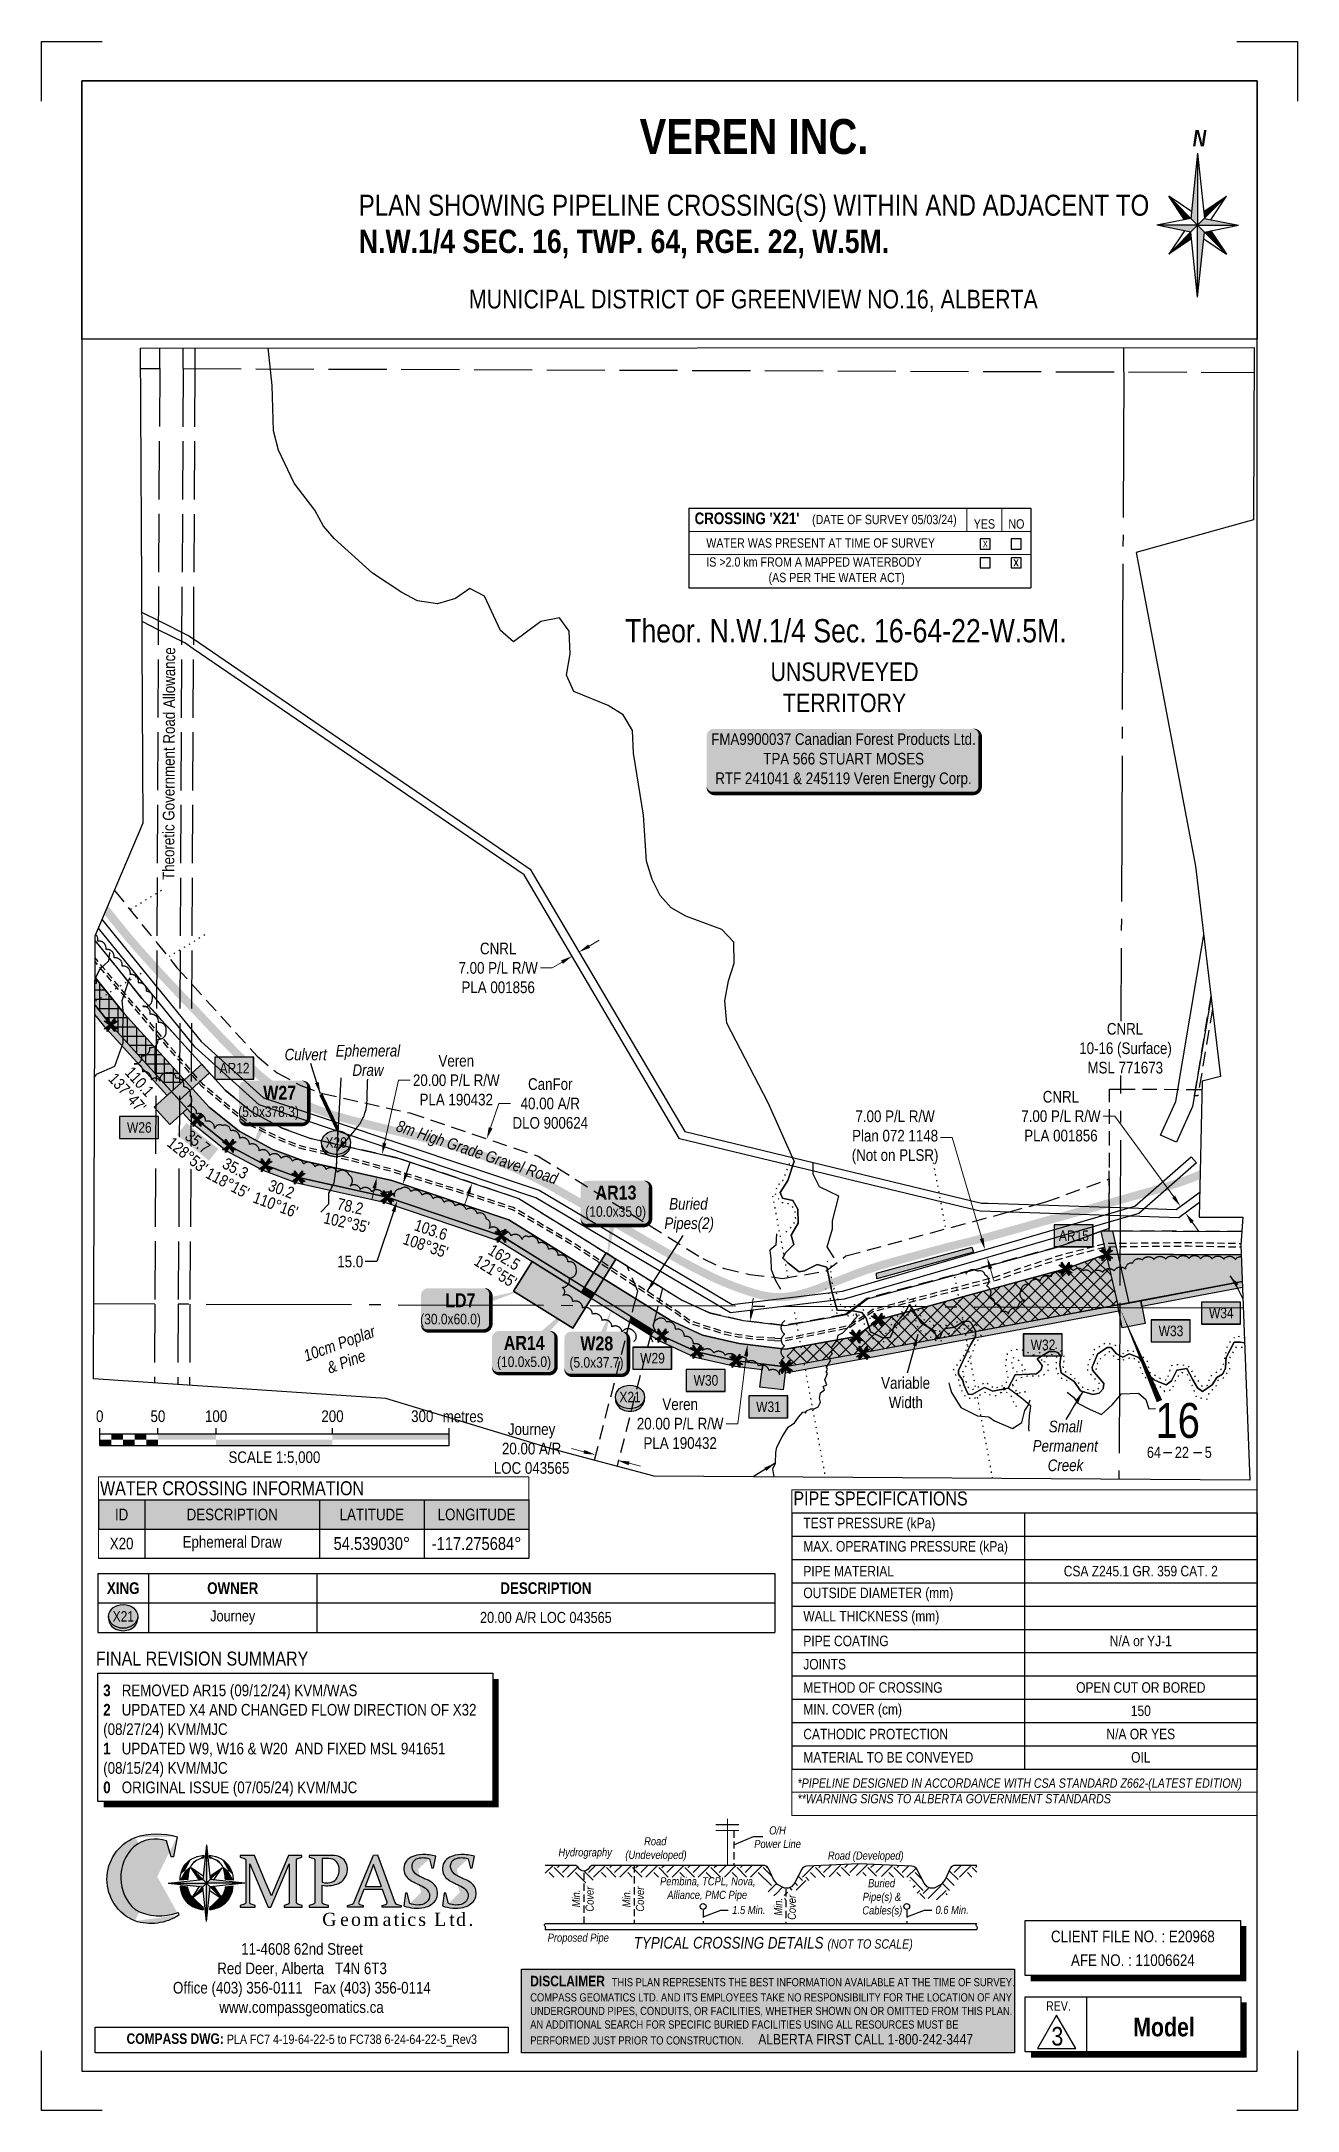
# Paper-space layout 'XING 7' of a CAD drawing. Extents: x -2321 to -1242, y 0 to 1778.
# The model-space entities are those that its viewports show. They can reach past a viewport. Long polylines and large blocks are cut down to what shows.
import ezdxf
from ezdxf.enums import TextEntityAlignment as Align

# ---------------------------------------------------------------- set-up
doc = ezdxf.new("R2010")
doc.units = 0
doc.header["$LTSCALE"] = 5
doc.header["$PDSIZE"] = 0.5
for name, pattern in [('0', [1, 1, 0]), ('foc-ACCESSROAD', [3.75, 2.5, -1.25]), ('foc-QUARTERLINE', [33, 25, -3, 2, -3]), ('foc-TIELINE', [1.875, 1.25, -0.625]), ('foc-TOPO', [1, 0.2, -0.8]), ('foc-TOPO-ephemeral', [6.25, 3.125, -0.625, 0.625, -0.625, 0.625, -0.625]), ('foc-TRAV', [1.875, 1.25, -0.625]), ('foc-UNSURVEYED', [12.5, 10, -2.5]), ('UG_PIPE', [1.875, 1.25, -0.625])]:
    doc.linetypes.add(name, pattern=pattern)
doc.layers.get('Defpoints').update_dxf_attribs({"color": 9})
for name, color, linetype in [('10', 1, 'Continuous'), ('9', 3, 'Continuous'), ('AS-PIPE-UG', 44, 'UG_PIPE'), ('AS-PIPE-UG-T', 44, 'Continuous'), ('AS-ROADS', 254, 'Continuous'), ('AS-UNDERLAY-H', 141, 'Continuous'), ('C-AR', 13, 'foc-ACCESSROAD'), ('C-RW', 13, 'Continuous'), ('C-SYMBOL', 7, 'Continuous'), ('CG-BORDER', 2, 'Continuous'), ('CG-LOGO', 7, 'Continuous'), ('CG-NORTH', 7, 'Continuous'), ('CG-NOTES', 7, 'Continuous'), ('F-AR', 190, 'foc-ACCESSROAD'), ('F-RW', 190, 'Continuous'), ('F-WS', 190, 'foc-ACCESSROAD'), ('F-WS-S', 190, 'Continuous'), ('L-2', 7, 'Continuous'), ('L-BD1', 253, 'Continuous'), ('L-MON', 1, 'Continuous'), ('L-ROAD-T', 7, 'Continuous'), ('L-SECLBL', 7, 'Continuous'), ('L-SECQ', 8, 'foc-QUARTERLINE'), ('L-UNS-T', 3, 'Continuous'), ('L-USEC', 7, 'foc-UNSURVEYED'), ('P-CROSSINGS', 250, 'Continuous'), ('P-PROPOSED', 10, 'Continuous'), ('P-PROPOSED-H', 21, 'Continuous'), ('P-TEMP-BLOCKS', 250, 'Continuous'), ('P-TEMP-BLUE-BORE-H', 131, 'Continuous'), ('P-TEMP-H', 41, 'Continuous'), ('P-TEMP-NO CUT-H', 104, 'Continuous'), ('P-TEMP_ACCESS ROAD', 46, 'Continuous'), ('P-TEMP_LOG DECK', 46, 'Continuous'), ('P-TEMP_WORKSPACE', 46, 'Continuous'), ('P-TRAV', 4, 'foc-TRAV'), ('P-TXT', 4, 'Continuous'), ('P-WORKAREA', 113, 'Continuous'), ('P-WORKAREA-H', 111, 'Continuous'), ('S-1', 1, 'Continuous'), ('S-2', 2, 'Continuous'), ('S-SYMBOLS', 201, 'Continuous'), ('T-BUSH', 110, '0'), ('T-BUSH-T', 110, 'Continuous'), ('T-CREEK', 160, 'Continuous'), ('T-DRAW', 143, 'foc-TOPO-ephemeral'), ('T-LOW-AREA', 48, 'foc-TOPO'), ('T-SLOPE', 48, 'Continuous'), ('T-TIE', 201, 'foc-TIELINE'), ('T-VEGETATION-CHANGE', 104, 'foc-TOPO'), ('T-WATER', 160, 'Continuous'), ('T-WATER-T', 170, 'Continuous')]:
    doc.layers.add(name, color=color, linetype=linetype)
for name, color, linetype, lineweight in [('AS-GENERAL', 48, 'Continuous', 18), ('C-AR-T', 13, 'Continuous', 9), ('F-AR-T', 190, 'Continuous', 9), ('F-RW-T', 190, 'Continuous', 9), ('F-WS-T', 190, 'Continuous', 9), ('T-TEXT', 48, 'Continuous', 18)]:
    doc.layers.add(name, color=color, linetype=linetype, lineweight=lineweight)
doc.styles.add('0', font='ARIALN.TTF')
doc.styles.add('100L', font='ARIALN.TTF', dxfattribs={"height": 11})
doc.styles.add('175L', font='ARIALN.TTF', dxfattribs={"height": 20})
doc.styles.add('80', font='ARIALN.TTF', dxfattribs={"height": 10})
doc.styles.add('80CG', font='ARIALN.TTF', dxfattribs={"height": 10})
doc.styles.add('80L', font='ARIALN.TTF', dxfattribs={"height": 10})
doc.styles.add('80LS', font='ARIALNI.TTF', dxfattribs={"height": 10})
doc.styles.add('BOLD', font='ARIALNB.TTF')
doc.styles.add('Crossing', font='ARIALN.TTF', dxfattribs={"height": 10})
doc.styles.add('foc-LtypeFont', font='ARIALN.TTF', dxfattribs={"height": 7.35})
doc.styles.add('MtXpl_Arial_Narrow', font='ARIALNI.TTF')
doc.styles.add('SIMPLEX', font='ARIALN.TTF')
doc.styles.get("Standard").update_dxf_attribs({"font": 'ARIALN.TTF'})
doc.linetypes.add('foc-TOPO-flowdirection-NOLINE', pattern='A,0,[">",foc-LtypeFont,S=0.3,R=0,X=0,Y=-0.945],-20,[">",foc-LtypeFont,S=0.3,R=0,X=0,Y=-0.945],0', length=20)
doc.dimstyles.new('Compass 5 000', dxfattribs={"dimscale": 5, "dimtxt": 9, "dimasz": 2, "dimexe": 0.2, "dimexo": 0.0625, "dimgap": 0.5, "dimtad": 0, "dimtih": 1, "dimtoh": 1, "dimzin": 0, "dimdsep": 46, "dimtxsty": '80CG', "dimcen": 0.1, "dimse1": 1, "dimse2": 1, "dimclrd": 256, "dimclrt": 256, "dimaunit": 1, "dimadec": 4, "dimazin": 0, "dimtfac": 0.06, "dimtofl": 0, "dimtmove": 0, "dimatfit": 1, "dimfxl": 0.2, "dimtolj": 1, "dimtzin": 0, "dimlwd": -1, "dimarcsym": 0})

psp = doc.layouts.new('XING 7')

# ---------------------------------------------------------------- texts
at = {"insert": (-2076.348, 1711.226), "char_height": 9, "attachment_point": 1, "style": '80L'}
psp.add_mtext_dynamic_manual_height_columns('\\pi269.16452;{\\fArial Narrow|b1|i0|c0|p34;\\H3.3333x;\\C14;VEREN INC.}\\P\\pi366.2952;\\P\\pi27.86205;{\\H2x;PLAN SHOWING PIPELINE CROSSING(S) WITHIN AND ADJACENT TO\\H0.11111x;\\P\\pi140.0105;\\fArial Narrow|b1|i0|c0|p34;\\H9.9999x;N.W.1/4 SEC. 16, TWP. 64, RGE. 22, W.5M.}\\P\\pi366.2952;\\P\\pi365.97665;{\\H0.22222x; \\P\\pi122.54015;\\H8.0001x;MUNICIPAL DISTRICT OF GREENVIEW NO.16, ALBERTA}', width=732.59039, gutter_width=45, heights=[0], dxfattribs=at)
at = {"layer": 'CG-NOTES', "insert": (-2268.108, 269.753), "char_height": 10, "attachment_point": 7, "style": '80'}
psp.add_mtext_dynamic_manual_height_columns('{\\fArial Narrow|b1|i0|c0|p34;\\C14;3   }REMOVED AR15 (09/12/24) KVM/WAS {\\fArial Narrow|b1|i0|c0|p34;\\C14;\\P2   }UPDATED X4 AND CHANGED FLOW DIRECTION OF X32 (08/27/24) KVM/MJC {\\fArial Narrow|b1|i0|c0|p34;\\C14;\\P1   }UPDATED W9, W16 & W20  AND FIXED MSL 941651 (08/15/24) KVM/MJC{\\fArial Narrow|b1|i0|c0|p34;\\C14; \\P0}   ORIGINAL ISSUE (07/05/24) KVM/MJC ', width=331.16143, gutter_width=45, heights=[0], dxfattribs=at)
at = {"layer": 'CG-NOTES', "attachment_point": 1, "style": '80'}
for s, insert, char_height, width in [('\\pi77.33221;11-4608 62nd Street\\P\\pi56.72512;Red Deer, Alberta   T4N 6T3\\P\\pi18.6726;Office (403) 356-0111   Fax (403) 356-0114\\P\\pi58.50547;www.compassgeomatics.ca', (-2226.856, 143.919), 10, 257.8295), ('\\pi25.12575;{\\fArial Narrow|b1|i0|c0|p34;\\H1.125x;\\C14;COMPASS DWG:} PLA FC7 4-19-64-22-5 to FC738 6-24-64-22-5_Rev3', (-2273.16, 66.345), 8, 350.45068)]:
    psp.add_mtext(s, dxfattribs=dict(at, insert=insert, char_height=char_height, width=width))

msp = doc.modelspace()

# ---------------------------------------------------------------- texts
at = {"layer": 'AS-PIPE-UG-T', "insert": (482444.96, 6043513.73), "char_height": 9.9948, "attachment_point": 1, "style": '80L'}
msp.add_mtext_dynamic_manual_height_columns('\\pi5.39988;{\\fArial Narrow|b0|i1|c0|p34;Buried \\P\\pi1.26833;Pipes(2)}', width=43.95439, gutter_width=50, heights=[0], dxfattribs=at)
at = {"layer": 'C-SYMBOL', "color": 3, "style": '175L'}
msp.add_text('Theor. N.W.1/4 Sec. 16-64-22-W.5M.', height=20, dxfattribs=at).set_placement((482602.234, 6043985.148), align=Align.BOTTOM_CENTER)
at = {"layer": 'L-BD1', "style": '80L'}
for s, rotation, p in [("137°47'", 312.21, (481984.76, 6043604.203)), ('110.1', 312.21, (481995.309, 6043613.772)), ("110°16'", 339.7255, (482112.204, 6043508.001)), ('30.2', 339.7255, (482117.14, 6043521.361)), ('78.2', 347.4176, (482176.31, 6043506.613)), ("102°35'", 347.4176, (482173.208, 6043492.713)), ('103.6', 341.4076, (482245.638, 6043486.45)), ("108°35'", 341.4076, (482241.097, 6043472.951)), ("121°55'", 328.0796, (482301.141, 6043450.688)), ('162.5', 328.0796, (482308.672, 6043462.776))]:
    msp.add_text(s, height=9.9947, rotation=rotation, dxfattribs=at).set_placement(p, align=Align.MIDDLE)
at = {"layer": 'L-UNS-T', "color": 3, "insert": (482601.08, 6043952.428), "char_height": 16, "attachment_point": 5, "style": '80L'}
msp.add_mtext_dynamic_manual_height_columns('UNSURVEYED TERRITORY', width=126.41479, gutter_width=47.5, heights=[0], dxfattribs=at)
at = {"layer": 'T-BUSH-T', "attachment_point": 1, "rotation": 20, "style": '80LS'}
for s, insert, char_height in [('\\pi2.5865;10cm Poplar \\P\\pi18.10018;& Pine', (482132.614, 6043381.583), 9.99475), ('\\pi2.60304;15cm Poplar \\P\\pi18.10865;& Pine\\P\\pi10.30985;Regrowth', (482748.109, 6043249.832), 9.98955)]:
    msp.add_mtext_dynamic_manual_height_columns(s, width=68.74807, gutter_width=50, heights=[0], dxfattribs=dict(at, insert=insert, char_height=char_height))
at = {"layer": 'T-TEXT', "insert": (482119.918, 6043642.022), "char_height": 9.9948, "attachment_point": 1, "style": '80LS'}
msp.add_mtext_dynamic_manual_height_columns('Culvert', width=36.80676, gutter_width=50, heights=[0], dxfattribs=at)
at = {"layer": 'T-TEXT', "insert": (482218.194, 6043580.983), "char_height": 9.99475, "attachment_point": 1, "rotation": 341.4487, "style": '80LS'}
msp.add_mtext_dynamic_manual_height_columns('8m High Grade Gravel Road', width=145.8379, gutter_width=50, heights=[0], dxfattribs=at)
at = {"layer": 'T-WATER-T', "insert": (482712.534, 6043322.408), "char_height": 9.99475, "attachment_point": 1, "style": '80L'}
msp.add_mtext_dynamic_manual_height_columns('\\pi64.0041;{\\fArial Narrow|b0|i1|c0|p34;Small\\P\\pi50.20506;Permanent\\P\\pi63.10075;Creek}', width=156.30848, gutter_width=50, heights=[0], dxfattribs=at)

# ---------------------------------------------------------------- blocks, each defined once
blk = doc.blocks.new('cg-north')
at = {"linetype": 'Continuous'}
for points in [[(-0.3, 62), (-6.2, 6), (-0.3, 0.1)], [(-25.2, 25), (-11.6, 4.9), (-6.2, 6)], [(24.6, 25), (5, 11.8), (5.6, 6)], [(-0.3, 0.1), (-35.5, 0.1), (-6.2, -5.8)], [(5.6, 6), (-0.3, 0.1), (34.9, 0.1)], [(5.6, -5.8), (-0.3, 0.1), (-0.3, -61.7)], [(-5.6, -11.5), (-6.2, -5.8), (-25.2, -24.8)], [(11, -4.7), (5.6, -5.8), (24.6, -24.8)]]:
    blk.add_hatch(color=14, dxfattribs=at).paths.add_polyline_path(points)
at = {"color": 14, "linetype": 'Continuous'}
for p, q in [((-0.3, 62), (-6.2, 6)), ((-0.3, 62), (-0.3, 0.1)), ((-0.3, 62), (5.6, 6)), ((-0.3, 0.1), (-25.2, 25)), ((-11.6, 4.9), (-25.2, 25)), ((-5.6, 11.8), (-25.2, 25)), ((-0.3, 0.1), (24.6, 25)), ((5, 11.8), (24.6, 25)), ((11, 4.9), (24.6, 25)), ((-6.2, 6), (-35.5, 0.1)), ((-0.3, 0.1), (-35.5, 0.1)), ((-6.2, -5.8), (-35.5, 0.1)), ((-0.3, 0.1), (-25.2, -24.8)), ((-0.3, 0.1), (24.6, -24.8)), ((-0.3, -61.7), (-0.3, 0.1)), ((-0.3, 0.1), (34.9, 0.1)), ((5.6, 6), (34.9, 0.1)), ((5.6, -5.8), (34.9, 0.1)), ((-11.6, -4.7), (-25.2, -24.8)), ((-5.6, -11.5), (-25.2, -24.8)), ((-0.3, -61.7), (-6.2, -5.8)), ((-0.3, -61.7), (5.6, -5.8)), ((5, -11.5), (24.6, -24.8)), ((10.9, -4.5), (11, -4.7)), ((11, -4.7), (24.6, -24.8))]:
    blk.add_line(p, q, dxfattribs=at)
at = {"color": 14, "linetype": 'Continuous', "insert": (-10.2, 82), "char_height": 14, "width": 22.782, "attachment_point": 1, "style": '80CG'}
blk.add_mtext('\\pi5.63716;{\\fArial Narrow|b1|i1|c0|p34;N}', dxfattribs=at)
blk = doc.blocks.new('*U173')
at = {"layer": 'Defpoints'}
for p, q in [((0, 1778), (52.2, 1778)), ((0, 1726.5), (0, 1778)), ((1027.2, 1778), (1079.5, 1778)), ((1079.5, 1778), (1079.5, 1726.5)), ((0, 0), (0, 51.5)), ((1079.5, 51.5), (1079.5, 0)), ((52.2, 0), (0, 0)), ((1079.5, 0), (1027.2, 0))]:
    blk.add_line(p, q, dxfattribs=at)
at = {"layer": 'S-1'}
for p, q in [((0, 1778), (0, 1778)), ((1079.5, 1778), (1079.5, 1778)), ((0, 0), (0, 0)), ((1079.5, 0), (1079.5, 0))]:
    blk.add_line(p, q, dxfattribs=at)
at = {"layer": 'S-2'}
blk.add_lwpolyline([(34.7, 34), (1044.7, 34), (1044.7, 1744), (34.7, 1744)], close=True, dxfattribs=at)
at = {"style": '80', "flags": 1}
blk.add_attdef('PAGENUMBER', (52.2, 51.5), '', height=10, rotation=90, dxfattribs=at)
blk = doc.blocks.new('c_logo')
h = blk.add_hatch(color=256)
edge = h.paths.add_edge_path()
edge.add_arc((-141.8, -18.9), 63, 74.1661, 107.5113, ccw=False)
edge.add_line((-124.6, 41.7), (-127.8, 24.4))
edge.add_line((-127.8, 24.4), (-129.9, 24.3))
edge.add_line((-129.9, 24.3), (-133.7, 38))
edge.add_arc((-143.5, 10.5), 29.1, 70.3832, 129.1598)
edge.add_arc((-136.2, 6.6), 36.9, 134.0613, 228.3206)
edge.add_arc((-139.8, 16.8), 43.2, 241.0325, 291.7344)
edge.add_line((-123.8, -23.3), (-123.3, -25.7))
edge.add_arc((-147.3, 10.4), 43.4, 251.5179, 303.5841, ccw=False)
edge.add_arc((-146.1, 5.2), 38.8, 112.1026, 247.4698, ccw=False)
h = blk.add_hatch(color=256)
edge = h.paths.add_edge_path()
edge.add_arc((-89, 1.8), 33.4, 166.6682, 175.6601, ccw=False)
edge.add_arc((-102.3, 5.6), 19.6, 121.6531, 168.6953, ccw=False)
edge.add_arc((-99.6, 0.9), 25, 95.0736, 121.1383, ccw=False)
edge.add_line((-101.8, 25.8), (-102.1, 23.3))
edge.add_arc((-99.9, 6.4), 17.1, 97.444, 127.0912)
edge.add_arc((-98.7, 8.4), 16.4, 134.7148, 171.0442)
edge.add_arc((-73.8, 3.2), 41.8, 169.3159, 177.5034)
edge.add_line((-115.5, 5), (-122.3, 4.3))
at = {"linetype": 'Continuous'}
for points in [[(-99.4, 34.7), (-102.5, 4.9), (-99.4, 1.7)], [(-99.4, 1.7), (-132.4, 1.7), (-102.5, -1.4)], [(-112.7, 15), (-105.6, 4.5), (-102.5, 4.9)], [(-96.3, 4.9), (-99.4, 1.7), (-66.4, 1.7)], [(-96.3, -1.4), (-99.4, 1.7), (-99.4, -31.3)], [(-86.1, 15), (-96.6, 7.9), (-96.3, 4.9)], [(-102.2, -4.5), (-102.5, -1.4), (-112.7, -11.6)], [(-93.2, -1.1), (-96.3, -1.4), (-86.1, -11.6)]]:
    blk.add_hatch(color=14, dxfattribs=at).paths.add_polyline_path(points)
h = blk.add_hatch(color=256)
edge = h.paths.add_edge_path()
edge.add_arc((-99.1, 0.9), 25, 58.8617, 85.0803, ccw=False)
edge.add_arc((-96.4, 5.6), 19.6, 11.3047, 58.3469, ccw=False)
edge.add_arc((-109.7, 1.8), 33.4, 4.3278, 13.3318, ccw=False)
edge.add_line((-76.4, 4.3), (-83.2, 5))
edge.add_arc((-124.9, 3.2), 41.8, 2.487, 10.6841)
edge.add_arc((-100.1, 8.4), 16.4, 8.9558, 45.2852)
edge.add_arc((-98.8, 6.4), 17.1, 52.9088, 82.7833)
edge.add_line((-96.7, 23.3), (-97, 25.8))
h = blk.add_hatch(color=256)
edge = h.paths.add_edge_path()
edge.add_line((-48.6, 2.5), (-58.3, 25.6))
edge.add_line((-58.3, 25.6), (-70.6, 25.6))
edge.add_line((-70.6, 25.6), (-70.6, 24.2))
edge.add_line((-70.6, 24.2), (-66.8, 23))
edge.add_arc((-67.2, 21.6), 1.5, 0, 72.6157, ccw=False)
edge.add_line((-65.7, 21.6), (-65.7, 2.5))
edge.add_line((-65.7, 2.5), (-65.7, -14.9))
edge.add_arc((-67.2, -14.9), 1.5, -73.424, 0, ccw=False)
edge.add_line((-66.8, -16.3), (-70.5, -17.4))
edge.add_line((-70.5, -17.4), (-70.5, -18.9))
edge.add_line((-70.5, -18.9), (-57.6, -18.9))
edge.add_line((-57.6, -18.9), (-57.6, -17.5))
edge.add_line((-57.6, -17.5), (-61.1, -16.4))
edge.add_arc((-60.6, -15), 1.5, 180, 252.4646, ccw=False)
edge.add_line((-62.1, -15), (-62.1, 2.5))
edge.add_line((-62.1, 2.5), (-62.1, 18.4))
edge.add_line((-62.1, 18.4), (-46.4, -18.9))
edge.add_line((-46.4, -18.9), (-44.1, -18.9))
edge.add_line((-44.1, -18.9), (-35, 2.5))
edge.add_line((-35, 2.5), (-28.3, 18.3))
edge.add_line((-28.3, 18.3), (-28.3, 2.5))
edge.add_line((-28.3, 2.5), (-28.3, -15))
edge.add_arc((-29.8, -15), 1.5, -73.424, 0, ccw=False)
edge.add_line((-29.4, -16.4), (-32.7, -17.4))
edge.add_line((-32.7, -17.4), (-32.7, -18.9))
edge.add_line((-32.7, -18.9), (-17.3, -18.9))
edge.add_line((-17.3, -18.9), (-17.3, -17.5))
edge.add_line((-17.3, -17.5), (-21, -16.3))
edge.add_arc((-20.5, -14.9), 1.5, 180, 252.4646, ccw=False)
edge.add_line((-22, -14.9), (-22, 2.5))
edge.add_line((-22, 2.5), (-22, 21.7))
edge.add_arc((-20.5, 21.7), 1.5, 107.3843, 180, ccw=False)
edge.add_line((-21, 23.1), (-17.4, 24.2))
edge.add_line((-17.4, 24.2), (-17.4, 25.6))
edge.add_line((-17.4, 25.6), (-29.1, 25.6))
edge.add_line((-29.1, 25.6), (-38.8, 2.5))
edge.add_line((-38.8, 2.5), (-43.7, -9.1))
edge.add_line((-43.7, -9.1), (-48.6, 2.5))
h = blk.add_hatch(color=256)
h.paths.add_polyline_path([(7.6, 25.6), (-11.1, 25.6), (-11.1, 24.2), (-7.3, 23, -0.326805), (-6.3, 21.6), (-6.3, -14.9, -0.331803), (-7.4, -16.3), (-11.1, -17.4), (-11.1, -18.9), (5.3, -18.9), (5.3, -17.5), (1, -16.2, -0.327162), (0, -14.7), (0, 0, 0.135693), (12.6, 1, 0.518306), (18.8, 21.8, 0.201798)])
h.paths.add_polyline_path([(0, 22.9, -0.05909), (7.3, 22.8, -0.236459), (13.3, 18.7, -0.297964), (11.9, 5.1, -0.269959), (0.5, 2.5, -0.011455), (0, 2.6)], flags=16)
h = blk.add_hatch(color=256)
h.paths.add_polyline_path([(47.4, 26.1), (44.1, 25.8), (34.4, 2.5), (27.1, -15, -0.225541), (25.7, -16.2), (21.8, -17.4), (21.8, -18.9), (34.7, -18.9), (35.3, -18.9), (35.3, -17.5), (32.4, -16.6, -0.43446), (31.4, -14.6), (35.8, -3.6), (51.8, -3.6), (55.7, -14.5, -0.430441), (54.7, -16.5), (51.5, -17.4), (51.5, -18.9), (67.8, -18.9), (67.8, -17.5), (63.9, -16.3, -0.232291), (62.4, -14.9), (56.1, 2.5)])
h.paths.add_polyline_path([(44.1, 17.7), (49.6, 2.5), (50.9, -1.1), (36.8, -1.1), (38.2, 2.5)], flags=16)
h = blk.add_hatch(color=256)
edge = h.paths.add_edge_path()
edge.add_arc((103.3, 50.8), 54.1, 243.1997, 248.1345)
edge.add_arc((69.9, -30.2), 33.5, 55.7647, 66.7239, ccw=False)
edge.add_arc((84.5, -9), 7.7, -65.6478, 57.1428, ccw=False)
edge.add_arc((81.8, 0.7), 17.7, 248.3428, 289.4425, ccw=False)
edge.add_line((75.3, -15.8), (73.1, -6.7))
edge.add_line((73.1, -6.7), (71.7, -6.9))
edge.add_line((71.7, -6.9), (70.1, -17.8))
edge.add_arc((81.2, 14.2), 33.9, 250.8905, 281.4155)
edge.add_arc((84.6, -3.1), 16.2, 281.7683, 321.9948)
edge.add_arc((87.3, -7), 11.8, 328.8789, 398.35)
edge.add_arc((79.7, -17.6), 24.7, 46.7096, 54.4302)
edge.add_arc((79.7, -17.6), 24.7, 54.4302, 70.3091)
edge.add_arc((139.4, 119.6), 125, 243.6166, 245.7228, ccw=False)
edge.add_arc((89.5, 20.6), 14.2, 223.2297, 246.3738, ccw=False)
edge.add_arc((84.7, 16.1), 7.62, 121.2723, 223.353, ccw=False)
edge.add_arc((86.6, 7.5), 16.2, 69.6826, 111.1397, ccw=False)
edge.add_line((92.2, 22.7), (94.3, 14.7))
edge.add_line((94.3, 14.7), (95.6, 14.9))
edge.add_line((95.6, 14.9), (97.6, 24.9))
edge.add_arc((87.2, -14.4), 40.7, 75.2956, 91.6843)
edge.add_arc((86, 5.6), 20.7, 89.7518, 117.221)
edge.add_arc((80.5, 14.4), 10.4, 112.8657, 186.9967)
edge.add_arc((81.9, 14.2), 11.8, 185.0082, 240.0685)
edge.add_arc((103.3, 50.8), 54.1, 239.829, 243.1997)
h = blk.add_hatch(color=256)
edge = h.paths.add_edge_path()
edge.add_arc((136.5, 50.8), 54.1, 243.1997, 248.1345)
edge.add_arc((103.1, -30.2), 33.5, 55.7647, 66.7239, ccw=False)
edge.add_arc((117.7, -9), 7.7, -65.6478, 57.1428, ccw=False)
edge.add_arc((115, 0.7), 17.7, 248.3428, 289.4425, ccw=False)
edge.add_line((108.5, -15.8), (106.3, -6.7))
edge.add_line((106.3, -6.7), (104.8, -6.9))
edge.add_line((104.8, -6.9), (103.3, -17.8))
edge.add_arc((114.4, 14.2), 33.9, 250.8905, 281.4155)
edge.add_arc((117.8, -3.1), 16.2, 281.7683, 321.9948)
edge.add_arc((120.5, -7), 11.8, 328.8789, 398.35)
edge.add_arc((112.8, -17.6), 24.7, 46.7096, 54.4302)
edge.add_arc((112.8, -17.6), 24.7, 54.4302, 70.3091)
edge.add_arc((172.5, 119.6), 125, 243.6166, 245.7228, ccw=False)
edge.add_arc((122.7, 20.6), 14.2, 223.2297, 246.3738, ccw=False)
edge.add_arc((117.9, 16.1), 7.62, 121.2723, 223.353, ccw=False)
edge.add_arc((119.8, 7.5), 16.2, 69.6826, 111.1397, ccw=False)
edge.add_line((125.4, 22.7), (127.5, 14.7))
edge.add_line((127.5, 14.7), (128.8, 14.9))
edge.add_line((128.8, 14.9), (130.8, 24.9))
edge.add_arc((120.4, -14.4), 40.7, 75.2956, 91.6843)
edge.add_arc((119.2, 5.6), 20.7, 89.7518, 117.221)
edge.add_arc((113.7, 14.4), 10.4, 112.8657, 186.9967)
edge.add_arc((115.1, 14.2), 11.8, 185.0082, 240.0685)
edge.add_arc((136.5, 50.8), 54.1, 239.829, 243.1997)
h = blk.add_hatch(color=256)
edge = h.paths.add_edge_path()
edge.add_arc((-89, 3), 33.4, 186.7164, 193.3318)
edge.add_arc((-102.3, -0.8), 19.6, 191.3047, 238.3469)
edge.add_arc((-99.6, 3.9), 25, 238.8617, 264.5936)
edge.add_line((-102, -21), (-102.2, -18.5))
edge.add_arc((-99.9, -1.6), 17.1, 232.9088, 262.0641, ccw=False)
edge.add_arc((-98.7, -3.6), 16.4, 188.9558, 225.2852, ccw=False)
edge.add_arc((-73.8, 1.6), 41.8, 184.3813, 190.6841, ccw=False)
edge.add_line((-115.5, -1.6), (-122.2, -0.9))
h = blk.add_hatch(color=256)
edge = h.paths.add_edge_path()
edge.add_arc((-124.9, 1.6), 41.8, 349.3159, 355.6284, ccw=False)
edge.add_arc((-100.1, -3.6), 16.4, 314.7148, 351.0442, ccw=False)
edge.add_arc((-98.8, -1.6), 17.1, 277.7082, 307.0912, ccw=False)
edge.add_line((-96.5, -18.5), (-96.8, -21))
edge.add_arc((-99.1, 3.9), 25, 275.2524, 301.1383)
edge.add_arc((-96.4, -0.8), 19.6, 301.6531, 348.6953)
edge.add_arc((-109.7, 3), 33.4, 346.6682, 353.2958)
edge.add_line((-76.6, -0.9), (-83.3, -1.6))
at = {"color": 14, "linetype": 'Continuous'}
for p, q in [((-99.4, 34.7), (-102.5, 4.9)), ((-99.4, 34.7), (-99.4, 1.7)), ((-99.4, 34.7), (-96.3, 4.9)), ((-132.4, 1.7), (-102.5, 4.9)), ((-132.4, 1.7), (-102.5, -1.4)), ((-132.4, 1.7), (-99.4, 1.7)), ((-99.4, 1.7), (-112.7, 15)), ((-105.6, 4.5), (-112.7, 15)), ((-102.2, 7.9), (-112.7, 15)), ((-99.4, 1.7), (-112.7, -11.6)), ((-99.4, 1.7), (-86.1, 15)), ((-66.4, 1.7), (-99.4, 1.7)), ((-99.4, 1.7), (-86.1, -11.6)), ((-99.4, -31.3), (-99.4, 1.7)), ((-96.6, 7.9), (-86.1, 15)), ((-66.4, 1.7), (-96.3, 4.9)), ((-66.4, 1.7), (-96.3, -1.4)), ((-93.2, 4.5), (-86.1, 15)), ((-105.6, -1.1), (-112.7, -11.6)), ((-102.2, -4.5), (-112.7, -11.6)), ((-99.4, -31.3), (-102.5, -1.4)), ((-99.4, -31.3), (-96.3, -1.4)), ((-96.6, -4.5), (-86.1, -11.6)), ((-93.2, -1.1), (-86.1, -11.6))]:
    blk.add_line(p, q, dxfattribs=at)
at = {"flags": 128}
for points in [[(-160.8, 41.1, -0.146532), (-124.6, 41.7), (-127.8, 24.4), (-129.9, 24.3), (-133.7, 38, 0.262236), (-161.9, 33.1, 0.436158), (-160.8, -21, 0.22491), (-123.8, -23.3), (-123.3, -25.7, -0.231173), (-161, -30.7, -0.670499)], [(-122.3, 4.3, -0.039254), (-121.5, 9.5, -0.208192), (-112.6, 22.3, -0.114221), (-101.8, 25.8), (-102.1, 23.3, 0.130087), (-110.2, 20, 0.159858), (-114.8, 10.9, 0.03574), (-115.5, 5)], [(-97, 25.8, -0.114902), (-86.2, 22.3, -0.208192), (-77.2, 9.5, -0.039307), (-76.4, 4.3), (-83.2, 5, 0.035782), (-83.9, 10.9, 0.159858), (-88.5, 20, 0.131095), (-96.7, 23.3)], [(-48.6, 2.5), (-58.3, 25.6), (-70.6, 25.6), (-70.6, 24.2), (-66.8, 23, -0.327892), (-65.7, 21.6), (-65.7, 2.5), (-65.7, -14.9, -0.331803), (-66.8, -16.3), (-70.5, -17.4), (-70.5, -18.9), (-57.6, -18.9), (-57.6, -17.5), (-61.1, -16.4, -0.327162), (-62.1, -15), (-62.1, 2.5), (-62.1, 18.4), (-46.4, -18.9), (-44.1, -18.9), (-35, 2.5), (-28.3, 18.3), (-28.3, 2.5), (-28.3, -15, -0.331803), (-29.4, -16.4), (-32.7, -17.4), (-32.7, -18.9), (-17.3, -18.9), (-17.3, -17.5), (-21, -16.3, -0.327162), (-22, -14.9), (-22, 2.5), (-22, 21.7, -0.327892), (-21, 23.1), (-17.4, 24.2), (-17.4, 25.6), (-29.1, 25.6), (-38.8, 2.5), (-43.7, -9.1)], [(78.9, 2.5, 0.021535), (83.1, 0.5, -0.047855), (88.7, -2.5, -0.593701), (87.7, -16, -0.181278), (75.3, -15.8), (73.1, -6.7), (71.7, -6.9), (70.1, -17.8, 0.133984), (87.9, -19, 0.177346), (97.4, -13.1, 0.312763), (96.6, 0.4, 0.0337), (94, 2.5, 0.069396), (88, 5.6, -0.00919), (83.8, 7.6, -0.10133), (79.2, 10.9, -0.477408), (80.8, 22.6, -0.18289), (92.2, 22.7), (94.3, 14.7), (95.6, 14.9), (97.6, 24.9, 0.071631), (86.1, 26.3, 0.120434), (76.5, 24, 0.335231), (70.2, 13.1, 0.244978), (76.1, 4, 0.014709)], [(112.1, 2.5, 0.021535), (116.3, 0.5, -0.047855), (121.9, -2.5, -0.593701), (120.9, -16, -0.181278), (108.5, -15.8), (106.3, -6.7), (104.8, -6.9), (103.3, -17.8, 0.133984), (121.1, -19, 0.177346), (130.6, -13.1, 0.312763), (129.8, 0.4, 0.0337), (127.2, 2.5, 0.069396), (121.2, 5.6, -0.00919), (117, 7.6, -0.10133), (112.4, 10.9, -0.477408), (113.9, 22.6, -0.18289), (125.4, 22.7), (127.5, 14.7), (128.8, 14.9), (130.8, 24.9, 0.071631), (119.2, 26.3, 0.120434), (109.7, 24, 0.335231), (103.4, 13.1, 0.244978), (109.3, 4, 0.014709)], [(-122.2, -0.9, 0.028873), (-121.5, -4.7, 0.208192), (-112.6, -17.5, 0.11275), (-102, -21), (-102.2, -18.5, -0.127905), (-110.2, -15.2, -0.159858), (-114.8, -6.1, -0.027508), (-115.5, -1.6)], [(-83.3, -1.6, -0.02755), (-83.9, -6.1, -0.159858), (-88.5, -15.2, -0.128915), (-96.5, -18.5), (-96.8, -21, 0.113431), (-86.2, -17.5, 0.208192), (-77.2, -4.7, 0.028926), (-76.6, -0.9)]]:
    blk.add_lwpolyline(points, format="xyb", close=True, dxfattribs=at)
for points in [[(-11.1, -18.9), (5.3, -18.9), (5.3, -17.5), (1, -16.2, -0.327162), (0, -14.7), (0, 0, 0.135693), (12.6, 1, 0.518306), (18.8, 21.8, 0.201798), (7.6, 25.6), (-11.1, 25.6), (-11.1, 24.2), (-7.3, 23, -0.326805), (-6.3, 21.6), (-6.3, -14.9, -0.331803), (-7.4, -16.3), (-11.1, -17.4), (-11.1, -18.9), (1.8, -18.9)], [(0.5, 2.5, 0.269959), (11.9, 5.1, 0.297964), (13.3, 18.7, 0.236459), (7.3, 22.8, 0.05909), (0, 22.9), (0, 2.6, 0.011455), (0.5, 2.5, 0.011455)], [(34.7, -18.9), (21.8, -18.9), (21.8, -17.4), (25.7, -16.2, 0.225541), (27.1, -15), (34.4, 2.5), (44.1, 25.8), (47.4, 26.1), (56.1, 2.5), (62.4, -14.9, 0.232291), (63.9, -16.3), (67.8, -17.5), (67.8, -18.9), (51.5, -18.9), (51.5, -17.4), (54.7, -16.5, 0.430441), (55.7, -14.5), (51.8, -3.6), (35.8, -3.6), (31.4, -14.6, 0.43446), (32.4, -16.6), (35.3, -17.5), (35.3, -18.9), (21.8, -18.9)]]:
    blk.add_lwpolyline(points, format="xyb", dxfattribs=at)
blk.add_lwpolyline([(50.9, -1.1), (49.6, 2.5), (44.1, 17.7), (38.2, 2.5), (36.8, -1.1)], close=True, dxfattribs=at)
at = {"insert": (0, -23.7), "char_height": 11.25, "width": 132.416, "attachment_point": 1, "style": '80CG'}
blk.add_mtext('{\\fBook Antiqua|b0|i0|c0|p18;\\T1.25;Geomatics Ltd.}', dxfattribs=at)
blk = doc.blocks.new('*U174')
at = {"layer": 'CG-NOTES'}
h = blk.add_hatch(dxfattribs=at)
h.set_pattern_fill('EARTH', color=256, scale=2.5, angle=45)
h.set_pattern_definition([(45, (-342.701, 88.198), (2e-15, 22.45064), [15.875, -15.875]), (45, (-346.91, 92.408), (2e-15, 22.45064), [15.875, -15.875]), (45, (-351.12, 96.617), (2e-15, 22.45064), [15.875, -15.875]), (135, (-351.12, 99.424), (-22.45064, 2e-15), [15.875, -15.875]), (135, (-346.91, 103.633), (-22.45064, 2e-15), [15.875, -15.875]), (135, (-342.701, 107.843), (-22.45064, 2e-15), [15.875, -15.875])])
edge = h.paths.add_edge_path()
edge.add_line((15.1, 1.3), (15.1, 3.7))
edge.add_line((15.1, 3.7), (22.6, 3.7))
edge.add_line((22.6, 3.7), (22.6, -1.3))
edge.add_line((22.6, -1.3), (25.5, -1.3))
edge.add_line((25.5, -1.3), (25.5, 7.1))
edge.add_line((25.5, 7.1), (34.7, 7.1))
edge.add_line((34.7, 7.1), (34.7, 1.6))
edge.add_line((34.7, 1.6), (35.1, 1.8))
edge.add_line((35.1, 1.8), (39.6, 7.4))
edge.add_line((39.6, 7.4), (45, 17.7))
edge.add_line((45, 17.7), (87, 19.7))
edge.add_line((87, 19.7), (129, 17.7))
edge.add_line((129, 17.7), (134.5, 7.4))
edge.add_line((134.5, 7.4), (139, 1.8))
edge.add_line((139, 1.8), (146, -1.3))
edge.add_line((146, -1.3), (153.7, -1.3))
edge.add_line((153.7, -1.3), (164.1, 3.9))
edge.add_line((164.1, 3.9), (169.5, 11.1))
edge.add_line((169.5, 11.1), (172.9, 18.3))
edge.add_line((172.9, 18.3), (188, 18.3))
edge.add_line((188, 18.3), (188, 28.3))
edge.add_line((188, 28.3), (169.7, 28.3))
edge.add_arc((169.7, 23.3), 5, 90, 154.7868)
edge.add_line((165.2, 25.5), (160.9, 16.3))
edge.add_line((160.9, 16.3), (157.5, 11.8))
edge.add_line((157.5, 11.8), (151.3, 8.7))
edge.add_line((151.3, 8.7), (148.2, 8.7))
edge.add_line((148.2, 8.7), (145.3, 10))
edge.add_line((145.3, 10), (142.9, 12.9))
edge.add_line((142.9, 12.9), (136.5, 24.9))
edge.add_arc((132.1, 22.6), 5, 27.9925, 87.3009)
edge.add_line((132.3, 27.6), (87, 29.7))
edge.add_line((87, 29.7), (41.7, 27.6))
edge.add_arc((42, 22.6), 5, 92.6991, 152.0075)
edge.add_line((37.6, 24.9), (31.2, 12.9))
edge.add_line((31.2, 12.9), (28.8, 10))
edge.add_line((28.8, 10), (25.9, 8.7))
edge.add_line((25.9, 8.7), (22.7, 8.7))
edge.add_line((22.7, 8.7), (16.6, 11.8))
edge.add_line((16.6, 11.8), (13.2, 16.3))
edge.add_line((13.2, 16.3), (8.9, 25.5))
edge.add_arc((4.4, 23.3), 5, 25.2132, 90)
edge.add_line((4.4, 28.3), (-141.6, 28.3))
edge.add_arc((-141.6, 24.3), 4, 90, 153.6122)
edge.add_arc((-149.7, 28.3), 5, 206.3878, 333.6122, ccw=False)
edge.add_arc((-157.8, 24.3), 4, 26.3878, 90)
edge.add_line((-157.8, 28.3), (-182.8, 28.3))
edge.add_line((-182.8, 28.3), (-182.8, 18.3))
edge.add_line((-182.8, 18.3), (-160.9, 18.3))
edge.add_arc((-149.7, 28.3), 15, 221.8103, 318.1897)
edge.add_line((-138.5, 18.3), (1.2, 18.3))
edge.add_line((1.2, 18.3), (4.6, 11.1))
edge.add_line((4.6, 11.1), (10, 3.9))
edge.add_line((10, 3.9), (15.1, 1.3))
at = {"flags": 128}
for points in [[(-183, -26.7, 0.098196), (-182.5, -25.8, 0.115025), (-182.5, -25, 0.189102), (-183, -24.2, -0.189102), (-183.5, -23.3, -0.115025), (-183.4, -22.5, -0.098196), (-183, -21.7)], [(188, -26.7, 0.098196), (188.4, -25.8, 0.115025), (188.5, -25, 0.189102), (188, -24.2, -0.189102), (187.5, -23.3, -0.115025), (187.5, -22.5, -0.098196), (188, -21.7)]]:
    blk.add_lwpolyline(points, format="xyb", dxfattribs=at)
at = {"layer": 'CG-NOTES', "const_width": 1, "flags": 128}
for points in [[(-36.3, 63.3), (-16.3, 63.3)], [(-36.3, 58.3), (-16.3, 58.3)], [(-26.3, 28.3), (-26.3, 68.3)]]:
    blk.add_lwpolyline(points, dxfattribs=at)
at = {"layer": 'CG-NOTES', "flags": 128}
for points in [[(-20.2, 46.1), (-3.9, 53.2), (4, 53.2)], [(-47.2, -16), (-32.1, -10.3), (-25.7, -10.3)], [(127.8, -16), (143, -10.3), (149.3, -10.3)], [(-183, -21.7), (188, -21.7)], [(-183, -26.7), (188, -26.7)]]:
    blk.add_lwpolyline(points, dxfattribs=at)
blk.add_lwpolyline([(188, 28.3), (169.7, 28.3, 0.290464), (165.2, 25.5), (160.9, 16.3), (157.5, 11.8), (151.3, 8.7), (148.2, 8.7), (145.3, 10), (142.9, 12.9), (136.5, 24.9, 0.264717), (132.3, 27.6), (87, 29.7), (41.7, 27.6, 0.264717), (37.6, 24.9), (31.2, 12.9), (28.8, 10), (25.9, 8.7), (22.7, 8.7), (16.6, 11.8), (13.2, 16.3), (8.9, 25.5, 0.290464), (4.4, 28.3), (-141.6, 28.3, 0.284915), (-145.2, 26.1, -0.620174), (-154.2, 26.1, 0.284915), (-157.8, 28.3), (-182.8, 28.3)], format="xyb", dxfattribs=at)
at = {"layer": 'CG-NOTES'}
for centre in [(-47.2, -7), (127.8, -7)]:
    blk.add_circle(centre, 2.5, dxfattribs=at)
at = {"layer": 'T-TIE'}
for p, q in [((-20.8, 58.3), (-20.8, 28.3)), ((-149.8, 22), (-149.8, -21.7)), ((-106.5, 28.3), (-106.5, -21.7)), ((23.9, 7.9), (23.9, -21.7)), ((-47.2, -10.3), (-47.2, -21.7)), ((127.8, -10.3), (127.8, -21.7))]:
    blk.add_line(p, q, dxfattribs=at)
at = {"layer": 'CG-NOTES', "attachment_point": 1}
for s, width, gutter_width, insert, char_height, style in [('\\pi13.10151;{\\fArial Narrow|b0|i1|c0|p34;O/H\\P\\pi0.22838;Power Line}', 39.983, 47.5, (-3.5, 61.9), 7, '80'), ('\\pi0.20212;{\\fArial Narrow|b0|i1|c0|p34;Hydrography}', 46.463, 47.5, (-171.7, 43), 7, '80'), ('\\pi16.51556;{\\fArial Narrow|b0|i1|c0|p34;Road\\P\\pi0.37402;(Undeveloped)}', 52.202, 47.5, (-114.4, 52.5), 7, '80'), ('\\pi8.62598;{\\fArial Narrow|b0|i1|c0|p34;Road (Developed)}', 81.474, 47.5, (51.4, 40.2), 7, '80'), ('\\pi0.22838;{\\fArial Narrow|b0|i1|c0|p34;Pembina, TCPL, Nova,\\P\\pi6.41665;Alliance, PMC Pipe}', 81.267, 47.5, (-84.4, 18.1), 7, '80'), ('\\pi8.66471;{\\fArial Narrow|b0|i1|c0|p34;Buried \\P\\pi4.04261;Pipe(s) &\\P\\pi3.71553;Cables(s)}', 40.55, 47.5, (85.9, 16.5), 7, '80'), ('\\pi0.62947;{\\fArial Narrow|b0|i1|c0|p34;1.5 Min.}', 27.803, 47.5, (-22.8, -6.5), 7, '80'), ('\\pi0.31911;{\\fArial Narrow|b0|i1|c0|p34;0.6 Min.}', 27.803, 47.5, (152.2, -6.5), 7, '80'), ('\\pi0.22838;{\\fArial Narrow|b0|i1|c0|p34;Proposed Pipe}', 52.475, 47.5, (-181, -30.3), 7, '80'), ('\\pi1.9472;{\\fArial Narrow|b0|i1|c0|p34;\\H0.90909x;TYPICAL CROSSING DETAILS\\H1.1x; \\H0.72727x;(NOT TO SCALE)}', 241.785, 55, (-108.7, -33.2), 11, '100L')]:
    blk.add_mtext_dynamic_manual_height_columns(s, width=width, gutter_width=gutter_width, heights=[0], dxfattribs=dict(at, insert=insert, char_height=char_height, style=style))
at = {"layer": 'CG-NOTES', "char_height": 7, "attachment_point": 1, "rotation": 90, "style": '80'}
for insert in [(-159.9, -11.8), (-116.6, -11.8), (13.8, -18.9)]:
    blk.add_mtext_dynamic_manual_height_columns('\\pi4.09366;{\\fArial Narrow|b0|i1|c0|p34;Min.\\P\\pi0.39789;Cover}', width=22.154, gutter_width=47.5, heights=[0], dxfattribs=dict(at, insert=insert))
blk = doc.blocks.new('xing')
h = blk.add_hatch(color=50)
h.dxf.hatch_style = 1
edge = h.paths.add_edge_path()
edge.add_ellipse((-0.5, 0.4), major_axis=(-12.5, 0), ratio=0.816297, start_angle=0, end_angle=360)
h = blk.add_hatch(color=250)
h.dxf.hatch_style = 1
edge = h.paths.add_edge_path()
edge.add_ellipse((-0.5, -1.7), major_axis=(-12.5, 0), ratio=0.816297, start_angle=0, end_angle=180)
edge.add_line((12, -1.7), (12, 0.4))
edge.add_ellipse((-0.5, 0.4), major_axis=(-12.5, 0), ratio=0.816297, start_angle=0, end_angle=180, ccw=False)
edge.add_line((-13, 0.4), (-13, -1.7))
at = {"color": 250}
blk.add_ellipse((-0.5, 0.4), major_axis=(-12.5, 0), ratio=0.816297, dxfattribs=at)
blk.add_ellipse((-0.5, -1.7), major_axis=(-12.5, 0), ratio=0.816297, start_param=0, end_param=3.141593, dxfattribs=at)
at = {"layer": 'P-CROSSINGS'}
for p, q in [((-13, 0.4), (-13, -1.7)), ((12, 0.4), (12, -1.7))]:
    blk.add_line(p, q, dxfattribs=at)
at = {"color": 250, "style": 'Crossing'}
blk.add_attdef('CROSSING', text='', height=9, dxfattribs=at).set_placement((-0.4, 0.4), align=Align.MIDDLE_CENTER)
blk = doc.blocks.new('*T197')
at = {"layer": 'CG-NOTES', "color": 0, "lineweight": -2, "transparency": 16777216}
for q in [(581.7, 0), (0, -50.5)]:
    blk.add_line((0, 0), q, dxfattribs=at)
at = {"layer": 'CG-NOTES', "color": 0, "linetype": 'ByBlock', "lineweight": -2, "transparency": 16777216}
for p, q in [((43.6, 0), (43.6, -50.5)), ((188.2, 0), (188.2, -50.5)), ((581.7, 0), (581.7, -50.5)), ((0, -25), (581.7, -25)), ((0, -50.5), (581.7, -50.5))]:
    blk.add_line(p, q, dxfattribs=at)
at = {"layer": 'CG-NOTES', "color": 0, "linetype": 'Continuous', "transparency": 16777216}
blk.add_blockref('xing', (22.3, -37.1), dxfattribs=at).add_auto_attribs({'CROSSING': 'X21'})
at = {"layer": 'CG-NOTES', "color": 0, "linetype": 'Continuous', "transparency": 16777216, "attachment_point": 5}
for s, insert, char_height, width in [('{\\fArial Narrow|b1|i0|c0|p34;XING}', (21.8, -12.5), 10, 40.591), ('{\\fArial Narrow|b1|i0|c0|p34;OWNER}', (115.9, -12.5), 10, 141.63), ('{\\fArial Narrow|b1|i0|c0|p34;DESCRIPTION}', (385, -12.5), 10, 390.528), ('Journey', (115.9, -37.7), 9.5, 141.63), ('20.00 A/R LOC 043565', (385, -37.7), 9.5, 390.528)]:
    blk.add_mtext(s, dxfattribs=dict(at, insert=insert, char_height=char_height, width=width))
blk = doc.blocks.new('*T198')
at = {"layer": 'CG-NOTES', "color": 0, "lineweight": -2, "transparency": 16777216}
for p, q in [((0, -20), (200, -20)), ((0, -20), (0, -240)), ((200, -20), (200, -240)), ((400, -20), (400, -240)), ((0, -40), (400, -40)), ((0, -60), (400, -60)), ((0, -80), (400, -80)), ((0, -100), (400, -100)), ((0, -120), (400, -120)), ((0, -140), (400, -140)), ((0, -160), (400, -160)), ((0, -180), (400, -180)), ((0, -200), (400, -200)), ((0, -220), (400, -220)), ((0, -240), (400, -240))]:
    blk.add_line(p, q, dxfattribs=at)
at = {"layer": 'CG-NOTES', "color": 0, "linetype": 'ByBlock', "lineweight": -2, "transparency": 16777216}
blk.add_line((200, -20), (400, -20), dxfattribs=at)
at = {"layer": 'Defpoints', "color": 8, "linetype": 'ByBlock', "lineweight": 0, "transparency": 16777216}
for p, q in [((0, 0), (400, 0)), ((0, 0), (0, -20)), ((400, 0), (400, -20)), ((0, -240), (0, -280)), ((400, -240), (400, -280)), ((0, -260), (400, -260)), ((0, -280), (400, -280))]:
    blk.add_line(p, q, dxfattribs=at)
at = {"layer": 'CG-NOTES', "color": 0, "transparency": 16777216}
for s, insert, char_height, width, attachment_point in [('{\\C14;PIPE SPECIFICATIONS}', (1.5, -1.5), 12, 397, 1), ('TEST PRESSURE (kPa)', (10, -30), 9, 180, 4), ('MAX. OPERATING PRESSURE (kPa)', (10, -50), 9, 180, 4), ('PIPE MATERIAL', (10, -70), 9, 180, 4), ('OUTSIDE DIAMETER (mm)', (10, -90), 9, 180, 4), ('WALL THICKNESS (mm)', (10, -110), 9, 180, 4), ('PIPE COATING', (10, -130), 9, 180, 4), ('JOINTS', (10, -150), 9, 180, 4), ('METHOD OF CROSSING', (10, -170), 9, 180, 4), ('MIN. COVER (cm)', (10, -190), 9, 180, 4), ('CATHODIC PROTECTION', (10, -210), 9, 180, 4), ('MATERIAL TO BE CONVEYED', (10, -230), 9, 180, 4), ('{\\fArial Narrow|b0|i1|c0|p34;*PIPELINE DESIGNED IN ACCORDANCE WITH CSA STANDARD Z662-(LATEST EDITION)}', (5, -258.5), 8, 390, 7), ('{\\fArial Narrow|b0|i1|c0|p34;**WARNING SIGNS TO ALBERTA GOVERNMENT STANDARDS}', (5, -261.5), 8, 390, 1)]:
    blk.add_mtext(s, dxfattribs=dict(at, insert=insert, char_height=char_height, width=width, attachment_point=attachment_point))
at = {"layer": 'CG-NOTES', "color": 255, "transparency": 16777216, "char_height": 9, "width": 197, "attachment_point": 5}
for s, insert in [('CSA Z245.1 GR. 359 CAT. 2', (300, -70)), ('N/A or YJ-1', (300, -130)), ('OPEN CUT OR BORED', (300, -170)), ('150', (300, -190)), ('N/A OR YES', (300, -210)), ('OIL', (300, -230))]:
    blk.add_mtext(s, dxfattribs=dict(at, insert=insert))
blk = doc.blocks.new('*U396')
at = {"color": 0}
for p, q in [((-150, 0), (-150, 15)), ((-150, 10), (150.2, 10)), ((-150, 0), (150.2, 0)), ((-100, 10), (-100, 15)), ((-50, 10), (-50, 15)), ((50, 10), (50, 15)), ((150.2, 0), (150.2, 15))]:
    blk.add_line(p, q, dxfattribs=at)
for points in [[(-150, 5), (-140, 5), (-150, 0), (-140, 0)], [(-140, 10), (-130, 10), (-140, 5), (-130, 5)], [(-130, 5), (-120, 5), (-130, 0), (-120, 0)], [(-120, 10), (-110, 10), (-120, 5), (-110, 5)], [(-110, 5), (-100, 5), (-110, 0), (-100, 0)], [(-100, 10), (-50, 10), (-100, 5), (-50, 5)], [(-50, 5), (50, 5), (-50, 0), (50, 0)], [(50, 10), (150.2, 10), (50, 5), (150.2, 5)]]:
    blk.add_solid(points, dxfattribs=at)
at = {"color": 0, "style": '80'}
blk.add_text('metres', height=10, dxfattribs=at).set_placement((162.2, 20), align=Align.CENTER)
at = {"color": 0, "char_height": 10, "style": '80'}
for s, insert, attachment_point in [('0', (-150, 30.2), 2), ('50', (-100, 30.2), 2), ('100', (-50, 30.2), 2), ('200', (50, 30.2), 2), ('300', (136.7, 30.2), 3), ('SCALE 1:5,000', (0.1, -5), 2)]:
    blk.add_mtext(s, dxfattribs=dict(at, insert=insert, attachment_point=attachment_point))
blk = doc.blocks.new('FileNumbers')
at = {"layer": 'CG-NOTES', "flags": 128}
blk.add_lwpolyline([(0, -47.4), (0, 0), (185.1, 0), (185.1, -47.4)], close=True, dxfattribs=at)
at = {"layer": 'CG-NOTES', "const_width": 5, "flags": 128}
blk.add_lwpolyline([(187.6, -5), (187.6, -49.9), (5, -49.9)], dxfattribs=at)
at = {"layer": 'CG-NOTES', "char_height": 10, "attachment_point": 5, "style": '80'}
for s, width, insert in [('CLIENT FILE NO. : E20968', 184.776, (92.7, -13.9)), ('AFE NO. : 11006624', 184.866, (92.7, -34.3))]:
    blk.add_mtext_dynamic_manual_height_columns(s, width=width, gutter_width=45, heights=[0], dxfattribs=dict(at, insert=insert))
blk = doc.blocks.new('blk_rev_page')
blk.add_line((-56.6, 26), (-56.6, -21.3))
at = {"color": 5, "flags": 128}
blk.add_lwpolyline([(-82.4, 10.1), (-98.9, -18.5), (-65.9, -18.5)], close=True, dxfattribs=at)
at = {"layer": 'CG-NOTES', "flags": 128}
blk.add_lwpolyline([(-109.5, -21.3), (-109.5, 26), (75.9, 26), (75.9, -21.3)], close=True, dxfattribs=at)
at = {"layer": 'CG-NOTES', "const_width": 5, "flags": 128}
blk.add_lwpolyline([(78.4, 21), (78.4, -23.8), (-104.5, -23.8)], dxfattribs=at)
at = {"attachment_point": 1}
for s, width, insert, char_height, style in [('\\pi4.196;REV.', 28.288, (-95.7, 22), 8, '80L'), ('\\pi8.15194;{\\C14;3}', 24.893, (-95, 0), 16, '80')]:
    blk.add_mtext_dynamic_manual_height_columns(s, width=width, gutter_width=45, heights=[0], dxfattribs=dict(at, insert=insert, char_height=char_height, style=style))
at = {"layer": 'CG-NOTES', "linetype": 'Continuous', "insert": (9.9, -0.2), "char_height": 16, "attachment_point": 5, "style": '80CG'}
blk.add_mtext('{\\fArial Narrow|b1|i0|c0|p34;\\C14;Model}', dxfattribs=at)
blk = doc.blocks.new('DISCLAIMER2021')
at = {"layer": 'CG-NOTES'}
h = blk.add_hatch(color=254, dxfattribs=at)
h.dxf.hatch_style = 1
h.paths.add_polyline_path([(0, 0), (423.6, 0), (423.6, -72), (0, -72)])
blk.add_lwpolyline([(0, 0), (423.6, 0), (423.6, -72), (0, -72)], close=True, dxfattribs=at)
at = {"layer": 'CG-NOTES', "insert": (7.4, -5.7), "char_height": 7, "attachment_point": 1, "style": '80L'}
blk.add_mtext_dynamic_manual_height_columns('{\\fArial Narrow|b1|i0|c0|p34;\\H1.2857x;\\C7;DISCLAIMER\\fArial Narrow|b0|i0|c0|p34;\\H0.43212x;\\C256;    \\H1.7999x;\\C0;THIS PLAN REPRESENTS THE BEST INFORMATION AVAILABLE AT THE TIME OF SURVEY. COMPASS GEOMATICS LTD. AND ITS EMPLOYEES TAKE NO RESPONSIBILITY FOR THE LOCATION OF ANY UNDERGROUND PIPES, CONDUITS, OR FACILITIES, WHETHER SHOWN ON OR OMITTED FROM THIS PLAN. AN ADDITIONAL SEARCH FOR SPECIFIC BURIED FACILITIES USING ALL RESOURCES MUST BE PERFORMED JUST PRIOR TO CONSTRUCTION.\\fBook Antiqua|b0|i0|c0|p18;^I\\fArial Narrow|b0|i0|c0|p34;\\H1.2857x;\\C240;ALBERTA FIRST CALL 1-800-242-3447}', width=417.848, gutter_width=45, heights=[0], dxfattribs=at)
blk = doc.blocks.new('*T386')
at = {"layer": 'CG-NOTES', "color": 0, "linetype": 'ByBlock', "lineweight": -2, "transparency": 16777216}
for p, q in [((0, -20), (370, -20)), ((0, -20), (0, -45)), ((40, -20), (40, -45)), ((190, -20), (190, -45)), ((280, -20), (280, -45)), ((370, -20), (370, -45)), ((0, -45), (370, -45))]:
    blk.add_line(p, q, dxfattribs=at)
at = {"layer": 'CG-NOTES', "color": 254, "transparency": 16777216}
for points in [[(0, -20), (0, -45), (40, -20), (40, -45)], [(40, -20), (40, -45), (190, -20), (190, -45)], [(190, -20), (190, -45), (280, -20), (280, -45)], [(280, -20), (280, -45), (370, -20), (370, -45)]]:
    blk.add_solid(points, dxfattribs=at)
at = {"layer": 'Defpoints', "color": 8, "linetype": 'ByBlock', "lineweight": 0, "transparency": 16777216}
for p, q in [((0, 0), (370, 0)), ((0, 0), (0, -20)), ((370, 0), (370, -20))]:
    blk.add_line(p, q, dxfattribs=at)
at = {"layer": 'CG-NOTES', "color": 0, "transparency": 16777216, "insert": (1.5, -10), "char_height": 12, "width": 367, "attachment_point": 4, "style": 'BOLD'}
blk.add_mtext('{\\fArial Narrow|b0|i0|c0|p34;\\C14;WATER CROSSING INFORMATION}', dxfattribs=at)
at = {"layer": 'CG-NOTES', "color": 1, "transparency": 16777216, "char_height": 10, "attachment_point": 5, "style": '80'}
for s, insert, width in [('ID', (20, -32.5), 37), ('DESCRIPTION', (115, -32.5), 147), ('LATITUDE', (235, -32.5), 87), ('LONGITUDE', (325, -32.5), 87)]:
    blk.add_mtext(s, dxfattribs=dict(at, insert=insert, width=width))
blk = doc.blocks.new('*T387')
at = {"layer": 'CG-NOTES', "linetype": 'ByBlock', "lineweight": -2, "transparency": 16777216}
for p, q in [((0, 0), (370, 0)), ((0, -25), (370, -25))]:
    blk.add_line(p, q, dxfattribs=at)
at = {"layer": 'CG-NOTES', "linetype": 'ByBlock', "lineweight": 15, "transparency": 16777216}
blk.add_line((0, 0), (0, -25), dxfattribs=at)
at = {"layer": 'CG-NOTES', "color": 0, "linetype": 'ByBlock', "lineweight": -2, "transparency": 16777216}
for p, q in [((40, 0), (40, -25)), ((190, 0), (190, -25)), ((280, 0), (280, -25)), ((370, 0), (370, -25))]:
    blk.add_line(p, q, dxfattribs=at)
at = {"layer": 'CG-NOTES', "color": 0, "transparency": 16777216, "attachment_point": 5, "style": '80'}
for s, insert, char_height, width in [('X20', (20, -12.5), 10, 39.25), ('Ephemeral Draw', (115, -12.5), 10, 149.25), ('54.539030%%D', (235, -12.5), 11, 89.25), ('-117.275684%%D', (325, -12.5), 11, 89.25)]:
    blk.add_mtext(s, dxfattribs=dict(at, insert=insert, char_height=char_height, width=width))
blk = doc.blocks.new('*T388')
at = {"layer": 'CG-NOTES', "color": 5, "lineweight": -2, "transparency": 16777216}
for p, q in [((0, 0), (294, 0)), ((0, 0), (0, -68.6)), ((294, 0), (294, -68.6)), ((0, -68.6), (294, -68.6))]:
    blk.add_line(p, q, dxfattribs=at)
at = {"layer": 'Defpoints', "color": 8, "linetype": 'ByBlock', "lineweight": 0, "transparency": 16777216}
for p, q in [((239, 0), (239, -20)), ((269, 0), (269, -20)), ((0, -20), (294, -20)), ((0, -40), (294, -40))]:
    blk.add_line(p, q, dxfattribs=at)
at = {"layer": 'CG-NOTES', "transparency": 16777216}
for s, insert, char_height, width, attachment_point, style in [("{\\fArial Narrow|b1|i0|c0|p34;CROSSING 'X21'} {\\H0.8x;   (DATE OF SURVEY 05/03/24)}", (5, -10), 10, 228.995, 4, '0'), ('YES', (254, -17.7), 8, 25, 8, '0'), ('NO', (281.5, -17.7), 8, 20, 8, '0'), ('WATER WAS PRESENT AT TIME OF SURVEY', (15, -30), 8, 263.995, 4, '0'), ('{\\fArial Narrow|b0|i0|c0|p34;IS >2.0 km FROM A MAPPED WATERBODY                                                     (AS PER THE WATER ACT)}', (15, -42.3), 8, 263.995, 1, 'BOLD')]:
    blk.add_mtext(s, dxfattribs=dict(at, insert=insert, char_height=char_height, width=width, attachment_point=attachment_point, style=style))
blk = doc.blocks.new('*U364')
for points in [[(0, 0), (8.6, 0), (8.6, 8.6), (0, 8.6)], [(26.4, 0), (35, 0), (35, 8.6), (26.4, 8.6)]]:
    blk.add_lwpolyline(points, close=True)
at = {"insert": (4.3, 4.3), "char_height": 6, "attachment_point": 5, "style": '80'}
blk.add_mtext_dynamic_manual_height_columns('X', width=6, gutter_width=50, heights=[0], dxfattribs=at)
blk = doc.blocks.new('*U365')
for points in [[(0, 0), (8.6, 0), (8.6, 8.6), (0, 8.6)], [(26.4, 0), (35, 0), (35, 8.6), (26.4, 8.6)]]:
    blk.add_lwpolyline(points, close=True)
at = {"color": 240, "insert": (30.7, 4.3), "char_height": 6, "attachment_point": 5, "style": '80'}
blk.add_mtext_dynamic_manual_height_columns('{\\fArial Narrow|b1|i0|c0|p34;X}', width=5.379, gutter_width=50, heights=[0], dxfattribs=at)
blk = doc.blocks.new('xing2')
h = blk.add_hatch(color=50)
h.dxf.hatch_style = 1
edge = h.paths.add_edge_path()
edge.add_ellipse((0, 0), major_axis=(-12.5, 0), ratio=0.816297, start_angle=0, end_angle=360)
h = blk.add_hatch(color=250)
h.dxf.hatch_style = 1
edge = h.paths.add_edge_path()
edge.add_ellipse((0, -2), major_axis=(-12.5, 0), ratio=0.816297, start_angle=0, end_angle=180)
edge.add_line((12.5, -2), (12.5, 0))
edge.add_ellipse((0, 0), major_axis=(-12.5, 0), ratio=0.816297, start_angle=0, end_angle=180, ccw=False)
edge.add_line((-12.5, 0), (-12.5, -2))
at = {"color": 250}
blk.add_ellipse((0, 0), major_axis=(-12.5, 0), ratio=0.816297, dxfattribs=at)
blk.add_ellipse((0, -2), major_axis=(-12.5, 0), ratio=0.816297, start_param=0, end_param=3.141593, dxfattribs=at)
at = {"color": 250, "style": 'Crossing'}
blk.add_attdef('CROSSING', text='', height=9, dxfattribs=at).set_placement((0.1, 0), align=Align.MIDDLE_CENTER)
at = {"color": 250, "style": 'Crossing', "flags": 1}
for tag, p in [('OWNER', (0.1, -12.5)), ('DESCRIPTION', (0.1, -25.8)), ('LOCATION', (0.1, -39.3)), ('DWG_REF', (0.1, -52.8))]:
    blk.add_attdef(tag, text='', height=9, dxfattribs=at).set_placement(p, align=Align.MIDDLE_CENTER)
blk = doc.blocks.new('*D428')
at = {"layer": 'Defpoints', "color": 0, "linetype": 'Continuous', "transparency": 16777216}
for p in [(-1843.6, 570.2), (-1845.3, 563.6), (-1824.2, 565.2)]:
    blk.add_point(p, dxfattribs=at)
at = {"layer": 'F-AR-T', "transparency": 16777216}
for p, q in [((-1855, 566.1), (-1865.6, 568.8)), ((-1816.2, 556.2), (-1806.5, 553.7))]:
    blk.add_line(p, q, dxfattribs=at)
at = {"layer": 'F-AR-T', "linetype": 'Continuous', "transparency": 16777216}
for points in [[(-1854.6, 567.7), (-1855.4, 564.5), (-1845.3, 563.6)], [(-1815.8, 557.8), (-1816.6, 554.5), (-1825.9, 558.6)]]:
    blk.add_solid(points, dxfattribs=at)
at = {"layer": 'F-AR-T', "linetype": 'Continuous', "transparency": 16777216, "insert": (-1900, 568.8), "char_height": 10, "attachment_point": 5, "style": '80CG'}
blk.add_mtext('\\A1;Journey\\P20.00 A/R\\PLOC 043565', dxfattribs=at)
blk = doc.blocks.new('*U436')
at = {"layer": 'CG-NOTES'}
for p, q in [((-339.4, 0), (0, 0)), ((-339.4, -22.4), (-339.4, 0)), ((0, 0), (0, -22.4)), ((-339.4, -110.4), (-339.4, -22.4)), ((0, -22.4), (0, -110.4)), ((0, -110.4), (-339.4, -110.4))]:
    blk.add_line(p, q, dxfattribs=at)
at = {"layer": 'CG-NOTES', "const_width": 5, "flags": 128}
for points in [[(2.5, -22.5), (2.5, -5)], [(2.5, -22.5), (2.5, -112.9), (-334.4, -112.9)]]:
    blk.add_lwpolyline(points, dxfattribs=at)
at = {"insert": (-341.1, 18.5), "char_height": 12, "attachment_point": 1, "style": '80L'}
blk.add_mtext_dynamic_manual_height_columns('{\\C14;FINAL REVISION SUMMARY}', width=182.551, gutter_width=45, heights=[0], dxfattribs=at)
blk = doc.blocks.new('L-SECLBL')
at = {"layer": '9', "color": 7}
for p, q in [((-5.1, -27.8), (-12.3, -27.8)), ((20.7, -27.8), (13.5, -27.8))]:
    blk.add_line(p, q, dxfattribs=at)
at = {"layer": '10', "color": 2, "style": 'SIMPLEX'}
blk.add_attdef('SEC', text='', height=30, dxfattribs=at).set_placement((0, 0), align=Align.MIDDLE)
at = {"layer": '10', "color": 5, "style": '80L'}
blk.add_attdef('TWP', text='', height=9.5, dxfattribs=at).set_placement((-14.4, -27.4), align=Align.MIDDLE_RIGHT)
blk.add_attdef('RGE', text='', height=9.5, dxfattribs=at).set_placement((3.6, -27.4), align=Align.MIDDLE_CENTER)
blk.add_attdef('MER', text='', height=9.5, dxfattribs=at).set_placement((23.2, -27.4), align=Align.MIDDLE_LEFT)
blk = doc.blocks.new('*U107')
h = blk.add_hatch(color=191)
edge = h.paths.add_edge_path()
edge.add_line((-24, -19), (24, -19))
edge.add_arc((24, -13), 6, 270, 360)
edge.add_line((30, -13), (30, 12.5))
edge.add_arc((24, 12.5), 6, 0, 90)
edge.add_line((24, 18.5), (-24, 18.5))
edge.add_arc((-24, 12.5), 6, 90, 180)
edge.add_line((-30, 12.5), (-30, -13))
edge.add_arc((-24, -13), 6, 180, 270)
at = {"color": 250, "flags": 128}
blk.add_lwpolyline([(-24, -19, 3, 3, 0), (24, -19, 3, 3, 0.414214), (30, -13, 3, 3, 0), (30, 12.5, 3, 0, 0.414214), (24, 18.5, 0, 0, 0), (-24, 18.5, 0, 0, 0.414214), (-30, 12.5, 0, 0, 0), (-30, -13, 0, 3, 0.414214)], format="xyseb", close=True, dxfattribs=at)
at = {"flags": 128}
blk.add_lwpolyline([(58.9, -23.1, 0, 7.5, 0), (0, 0, 0, 0, 0)], format="xyseb", dxfattribs=at)
at = {"color": 250}
for tag, p, height, style in [('TEMP_AREA_W1_001', (-9.2, 2.2), 12, 'BOLD'), ('ENTER_TEXT_001', (-30.7, -12.5), 9, '80')]:
    blk.add_attdef(tag, p, '', height=height, dxfattribs=dict(at, style=style))
blk = doc.blocks.new('*U100')
h = blk.add_hatch(color=191)
edge = h.paths.add_edge_path()
edge.add_line((-24, -18.2), (24, -18.2))
edge.add_arc((24, -12.2), 6, 270, 360)
edge.add_line((30, -12.2), (30, 12.5))
edge.add_arc((24, 12.5), 6, 0, 90)
edge.add_line((24, 18.5), (-24, 18.5))
edge.add_arc((-24, 12.5), 6, 90, 180)
edge.add_line((-30, 12.5), (-30, -12.2))
edge.add_arc((-24, -12.2), 6, 180, 270)
at = {"color": 250, "flags": 128}
blk.add_lwpolyline([(-24, -18.2, 3, 3, 0), (24, -18.2, 3, 3, 0.414214), (30, -12.2, 3, 3, 0), (30, 12.5, 3, 0, 0.414214), (24, 18.5, 0, 0, 0), (-24, 18.5, 0, 0, 0.414214), (-30, 12.5, 0, 0, 0), (-30, -12.2, 0, 3, 0.414214)], format="xyseb", close=True, dxfattribs=at)
at = {"flags": 128}
blk.add_lwpolyline([(58.8, 17.5, 0, 7.5, 0), (0, 0, 0, 0, 0)], format="xyseb", dxfattribs=at)
at = {"color": 250}
for tag, p, height, style in [('TEMP_AREA_W1_001', (-9.2, 2.2), 12, 'BOLD'), ('ENTER_TEXT_001', (-30.7, -12.5), 9, '80')]:
    blk.add_attdef(tag, p, '', height=height, dxfattribs=dict(at, style=style))
blk = doc.blocks.new('Temp_Area3')
h = blk.add_hatch(color=111)
h.dxf.hatch_style = 1
h.paths.add_polyline_path([(-16.8, -9.4), (16.3, -9.4), (16.3, 9.1), (-16.8, 9.1)])
at = {"color": 250}
for points in [[(-17, -9.6), (16.5, -9.6), (16.5, 9.3), (-17, 9.3)], [(-16.9, -9.5), (16.4, -9.5), (16.4, 9.2), (-16.9, 9.2)]]:
    blk.add_lwpolyline(points, close=True, dxfattribs=at)
at = {"color": 250, "style": '80L'}
blk.add_attdef('TEMPORARY', text='', height=9, dxfattribs=at).set_placement((0, -0.1), align=Align.MIDDLE_CENTER)
blk = doc.blocks.new('Temp_Area')
h = blk.add_hatch(color=191)
h.dxf.hatch_style = 1
h.paths.add_polyline_path([(-16.8, -9.4), (16.3, -9.4), (16.3, 9.1), (-16.8, 9.1)])
at = {"color": 250}
for points in [[(-17, -9.6), (16.5, -9.6), (16.5, 9.3), (-17, 9.3)], [(-16.9, -9.5), (16.4, -9.5), (16.4, 9.2), (-16.9, 9.2)]]:
    blk.add_lwpolyline(points, close=True, dxfattribs=at)
at = {"color": 250, "style": '80L'}
blk.add_attdef('TEMPORARY', text='', height=9, dxfattribs=at).set_placement((0, -0.1), align=Align.MIDDLE_CENTER)
blk = doc.blocks.new('*D167')
at = {"layer": 'C-AR-T', "transparency": 16777216}
for p, q in [((482205.8, 6043561), (482217.8, 6043614.9)), ((482217.8, 6043614.9), (482227.8, 6043614.9)), ((482197.1, 6043521.9), (482194.9, 6043512.2))]:
    blk.add_line(p, q, dxfattribs=at)
for points in [[(482204.2, 6043561.3), (482207.4, 6043560.6), (482203.6, 6043551.2)], [(482195.4, 6043522.3), (482198.7, 6043521.6), (482199.2, 6043531.7)]]:
    blk.add_solid(points, dxfattribs=at)
at = {"layer": 'Defpoints', "color": 0, "transparency": 16777216}
for p in [(482212.8, 6043549.1), (482199.2, 6043531.7), (482208.5, 6043529.6)]:
    blk.add_point(p, dxfattribs=at)
at = {"layer": 'C-AR-T', "transparency": 16777216, "insert": (482267.4, 6043614.9), "char_height": 10, "attachment_point": 5, "style": '80CG'}
blk.add_mtext('\\A1;Veren\\P20.00 P/L R/W\\PPLA 190432', dxfattribs=at)
blk = doc.blocks.new('*D168')
at = {"layer": 'C-AR-T', "transparency": 16777216}
for p, q in [((481850.8, 6043882.5), (481884.3, 6043909.6)), ((481884.3, 6043909.6), (481894.3, 6043909.6)), ((481819.7, 6043857.4), (481811.9, 6043851.1))]:
    blk.add_line(p, q, dxfattribs=at)
for points in [[(481849.8, 6043883.8), (481851.9, 6043881.2), (481843.1, 6043876.2)], [(481818.7, 6043858.6), (481820.8, 6043856.1), (481827.5, 6043863.6)]]:
    blk.add_solid(points, dxfattribs=at)
at = {"layer": 'Defpoints', "color": 0, "transparency": 16777216}
for p in [(481827.5, 6043863.6), (481855.5, 6043860.8), (481839.9, 6043848.3)]:
    blk.add_point(p, dxfattribs=at)
at = {"layer": 'C-AR-T', "transparency": 16777216, "insert": (481933.9, 6043909.6), "char_height": 10, "attachment_point": 5, "style": '80CG'}
blk.add_mtext('\\A1;Veren\\P20.00 P/L R/W\\PPLA 190432', dxfattribs=at)
blk = doc.blocks.new('*D142')
at = {"layer": 'Defpoints', "color": 0, "transparency": 16777216}
for p in [(482954.6, 6043916.7), (482957.6, 6043916.2), (482958.3, 6043920.9)]:
    blk.add_point(p, dxfattribs=at)
at = {"layer": 'F-AR-T', "transparency": 16777216}
for p, q in [((482945.5, 6043923), (482935.7, 6043924.7)), ((482968.2, 6043919.2), (482992.9, 6043915.1))]:
    blk.add_line(p, q, dxfattribs=at)
for points in [[(482945.8, 6043924.7), (482945.2, 6043921.4), (482955.4, 6043921.4)], [(482968.5, 6043920.9), (482967.9, 6043917.6), (482958.3, 6043920.9)]]:
    blk.add_solid(points, dxfattribs=at)
at = {"layer": 'F-AR-T', "transparency": 16777216, "insert": (483027.2, 6043915.1), "char_height": 10, "attachment_point": 5, "style": '80CG'}
blk.add_mtext('\\A1;CNRL\\P3.00 A/R\\PLOC 023005', dxfattribs=at)
blk = doc.blocks.new('*D143')
at = {"layer": 'Defpoints', "color": 0, "transparency": 16777216}
for p in [(482282.3, 6043568.4), (482293.7, 6043564.6), (482269.6, 6043530.5)]:
    blk.add_point(p, dxfattribs=at)
at = {"layer": 'F-AR-T', "transparency": 16777216}
for p, q in [((482296.9, 6043574.1), (482303.9, 6043594.9)), ((482303.9, 6043594.9), (482313.9, 6043594.9)), ((482277.8, 6043517.2), (482274.6, 6043507.7))]:
    blk.add_line(p, q, dxfattribs=at)
for points in [[(482295.3, 6043574.6), (482298.5, 6043573.5), (482293.7, 6043564.6)], [(482276.2, 6043517.7), (482279.3, 6043516.7), (482281, 6043526.7)]]:
    blk.add_solid(points, dxfattribs=at)
at = {"layer": 'F-AR-T', "transparency": 16777216, "insert": (482348.2, 6043594.9), "char_height": 10, "attachment_point": 5, "style": '80CG'}
blk.add_mtext('\\A1;CanFor\\P40.00 A/R\\PDLO 900624', dxfattribs=at)
blk = doc.blocks.new('*D148')
at = {"layer": 'Defpoints', "color": 0, "transparency": 16777216}
for p in [(482401, 6043265.4), (482360.8, 6043188.9), (482380.2, 6043184)]:
    blk.add_point(p, dxfattribs=at)
at = {"layer": 'F-AR-T', "transparency": 16777216}
for p, q in [((482371.9, 6043272.8), (482347.4, 6043279.1)), ((482410.7, 6043262.9), (482420.4, 6043260.4))]:
    blk.add_line(p, q, dxfattribs=at)
for points in [[(482372.3, 6043274.4), (482371.5, 6043271.2), (482381.6, 6043270.3)], [(482411.1, 6043264.5), (482410.3, 6043261.3), (482401, 6043265.4)]]:
    blk.add_solid(points, dxfattribs=at)
at = {"layer": 'F-AR-T', "transparency": 16777216, "insert": (482313, 6043279.1), "char_height": 10, "attachment_point": 5, "style": '80CG'}
blk.add_mtext('\\A1;Journey\\P20.00 A/R\\PLOC 043565', dxfattribs=at)
blk = doc.blocks.new('*D152')
at = {"layer": 'Defpoints', "color": 0, "transparency": 16777216}
for p in [(482918.5, 6043527.6), (482922.6, 6043521.9), (482893.9, 6043501)]:
    blk.add_point(p, dxfattribs=at)
at = {"layer": 'F-RW-T', "transparency": 16777216}
for p, q in [((482833.3, 6043584), (482823.3, 6043584)), ((482883.9, 6043514.7), (482833.3, 6043584)), ((482899.8, 6043492.9), (482905.7, 6043484.8))]:
    blk.add_line(p, q, dxfattribs=at)
for points in [[(482885.2, 6043515.7), (482882.5, 6043513.7), (482889.8, 6043506.6)], [(482901.2, 6043493.9), (482898.5, 6043491.9), (482893.9, 6043501)]]:
    blk.add_solid(points, dxfattribs=at)
at = {"layer": 'F-RW-T', "transparency": 16777216, "insert": (482787, 6043584), "char_height": 10, "attachment_point": 5, "style": '80CG'}
blk.add_mtext('\\A1;CNRL\\P7.00 P/L R/W\\PPLA 001856', dxfattribs=at)
blk = doc.blocks.new('*D153')
at = {"layer": 'Defpoints', "color": 0, "transparency": 16777216}
for p in [(482372.9, 6043725.1), (482389.5, 6043683.1), (482395.6, 6043686.7)]:
    blk.add_point(p, dxfattribs=at)
at = {"layer": 'F-RW-T', "transparency": 16777216}
for p, q in [((482381.5, 6043730.2), (482390.2, 6043735.2)), ((482349.7, 6043711.4), (482339.7, 6043711.4)), ((482358.3, 6043716.4), (482349.7, 6043711.4))]:
    blk.add_line(p, q, dxfattribs=at)
for points in [[(482380.7, 6043731.6), (482382.4, 6043728.7), (482372.9, 6043725.1)], [(482357.4, 6043717.9), (482359.1, 6043715), (482366.9, 6043721.5)]]:
    blk.add_solid(points, dxfattribs=at)
at = {"layer": 'F-RW-T', "transparency": 16777216, "insert": (482303.4, 6043711.4), "char_height": 10, "attachment_point": 5, "style": '80CG'}
blk.add_mtext('\\A1;CNRL\\P7.00 P/L R/W\\PPLA 001856', dxfattribs=at)
blk = doc.blocks.new('*D154')
at = {"layer": 'Defpoints', "color": 0, "transparency": 16777216}
for p in [(481809.7, 6044102.3), (481812.8, 6044108.6), (481885.7, 6044072.4)]:
    blk.add_point(p, dxfattribs=at)
at = {"layer": 'F-RW-T', "transparency": 16777216}
for p, q in [((481890.2, 6044081.3), (481896.1, 6044093.3)), ((481896.1, 6044093.3), (481906.1, 6044093.3)), ((481878.1, 6044057.1), (481873.7, 6044048.2))]:
    blk.add_line(p, q, dxfattribs=at)
for points in [[(481888.7, 6044082.1), (481891.7, 6044080.6), (481885.7, 6044072.4)], [(481876.6, 6044057.9), (481879.6, 6044056.4), (481882.6, 6044066.1)]]:
    blk.add_solid(points, dxfattribs=at)
at = {"layer": 'F-RW-T', "transparency": 16777216, "insert": (481942.4, 6044093.3), "char_height": 10, "attachment_point": 5, "style": '80CG'}
blk.add_mtext('\\A1;CNRL\\P7.00 P/L R/W\\PPLA 001856', dxfattribs=at)
blk = doc.blocks.new('*D156')
at = {"layer": 'Defpoints', "color": 0, "transparency": 16777216}
for p in [(482957.1, 6044031.8), (482958.8, 6044043.1), (482971.9, 6044029.6)]:
    blk.add_point(p, dxfattribs=at)
at = {"layer": 'F-RW-T', "transparency": 16777216}
for p, q in [((482948.9, 6044044.6), (482939, 6044046.1)), ((482983.5, 6044039.4), (482993.4, 6044038))]:
    blk.add_line(p, q, dxfattribs=at)
for points in [[(482949.1, 6044046.3), (482948.6, 6044043), (482958.8, 6044043.1)], [(482983.7, 6044041.1), (482983.2, 6044037.8), (482973.6, 6044040.9)]]:
    blk.add_solid(points, dxfattribs=at)
at = {"layer": 'F-RW-T', "transparency": 16777216, "insert": (482899.9, 6044046.1), "char_height": 10, "attachment_point": 5, "style": '80CG'}
blk.add_mtext('\\A1;CNRL\\P15.00 P/L R/W\\PPlan 062 0286\\PPLA 991798', dxfattribs=at)
blk = doc.blocks.new('*D162')
at = {"layer": 'Defpoints', "color": 0, "transparency": 16777216}
for p in [(482765.1, 6043481.9), (482721.7, 6043469.3), (482767.1, 6043475.2)]:
    blk.add_point(p, dxfattribs=at)
at = {"layer": 'F-RW-T', "transparency": 16777216}
for p, q in [((482693.6, 6043565.8), (482683.6, 6043565.8)), ((482718.9, 6043478.9), (482693.6, 6043565.8)), ((482726.4, 6043453), (482729.2, 6043443.4))]:
    blk.add_line(p, q, dxfattribs=at)
for points in [[(482720.5, 6043479.4), (482717.3, 6043478.4), (482721.7, 6043469.3)], [(482728, 6043453.4), (482724.8, 6043452.5), (482723.6, 6043462.6)]]:
    blk.add_solid(points, dxfattribs=at)
at = {"layer": 'F-RW-T', "transparency": 16777216, "insert": (482644.5, 6043565.8), "char_height": 10, "attachment_point": 5, "style": '80CG', "bg_fill": 3, "box_fill_scale": 1.1, "bg_fill_color": 256, "bg_fill_true_color": 13158600, "bg_fill_transparency": 0}
blk.add_mtext('\\A1;7.00 P/L R/W\\PPlan 072 1148\\P(Not on PLSR)', dxfattribs=at)
blk = doc.blocks.new('*D163')
at = {"layer": 'Defpoints', "color": 0, "transparency": 16777216}
for p in [(481822.5, 6043914.1), (481938.3, 6043772.2), (481943.7, 6043776.6)]:
    blk.add_point(p, dxfattribs=at)
at = {"layer": 'F-RW-T', "transparency": 16777216}
for p, q in [((481835.7, 6043924.8), (481876.8, 6043958.4)), ((481876.8, 6043958.4), (481886.8, 6043958.4)), ((481814.8, 6043907.8), (481807, 6043901.4))]:
    blk.add_line(p, q, dxfattribs=at)
for points in [[(481834.6, 6043926.1), (481836.7, 6043923.5), (481827.9, 6043918.5)], [(481813.7, 6043909.1), (481815.8, 6043906.5), (481822.5, 6043914.1)]]:
    blk.add_solid(points, dxfattribs=at)
at = {"layer": 'F-RW-T', "transparency": 16777216, "insert": (481925.8, 6043958.4), "char_height": 10, "attachment_point": 5, "style": '80CG'}
blk.add_mtext('\\A1;7.00 P/L R/W\\PPlan 072 1148\\P(Not on PLSR)', dxfattribs=at)
blk = doc.blocks.new('*U68')
h = blk.add_hatch(color=255)
edge = h.paths.add_edge_path()
edge.add_line((-111.5, -28.5), (111.5, -28.5))
edge.add_arc((111.5, -22.5), 6, 270, 360)
edge.add_line((117.5, -22.5), (117.5, 21))
edge.add_arc((111.5, 21), 6, 0, 90)
edge.add_line((111.5, 27), (-111.5, 27))
edge.add_arc((-111.5, 21), 6, 90, 180)
edge.add_line((-117.5, 21), (-117.5, -22.5))
edge.add_arc((-111.5, -22.5), 6, 180, 270)
at = {"color": 44, "flags": 128}
blk.add_lwpolyline([(-111.5, -28.5, 3, 3, 0), (111.5, -28.5, 3, 3, 0.414214), (117.5, -22.5, 3, 3, 0), (117.5, 21, 3, 0, 0.414214), (111.5, 27, 0, 0, 0), (-111.5, 27, 0, 0, 0.414214), (-117.5, 21, 0, 0, 0), (-117.5, -22.5, 0, 3, 0.414214)], format="xyseb", close=True, dxfattribs=at)
at = {"color": 44, "style": '80'}
blk.add_attdef('ENTER_TEXT_001', (-36, -5), '', height=10, dxfattribs=at)
blk = doc.blocks.new('GAS')
h = blk.add_hatch(color=255)
h.dxf.hatch_style = 1
edge = h.paths.add_edge_path()
edge.add_arc((0, 0), 0.9, 0, 360)
for p, q in [((-0.81, 0), (-1.62, 0)), ((-0.57, 0.57), (-1.14, 1.14)), ((0, 0.81), (0, 1.62)), ((0.57, 0.57), (1.14, 1.14)), ((1.62, 0), (0.81, 0)), ((-0.57, -0.57), (-1.14, -1.14)), ((0, -0.81), (0, -1.62)), ((1.14, -1.14), (0.57, -0.57))]:
    blk.add_line(p, q)
blk.add_circle((0, 0), 0.8)
blk = doc.blocks.new('TEMP')
h = blk.add_hatch(color=255)
h.dxf.hatch_style = 1
h.paths.add_polyline_path([(0, 0.25), (-0.67, 1.15), (-0.67, 0.67), (-1.15, 0.67), (-0.25, 0), (-1.15, -0.67), (-0.67, -0.67), (-0.67, -1.15), (0, -0.25), (0.67, -1.15), (0.67, -0.67), (1.15, -0.67), (0.25, 0), (1.15, 0.67), (0.67, 0.67), (0.67, 1.15)])
h.paths.add_polyline_path([(0.57, 0.85), (0.57, 0.57), (0.85, 0.57), (0.08, 0), (0.85, -0.57), (0.57, -0.57), (0.57, -0.85), (0, -0.08), (-0.57, -0.85), (-0.57, -0.57), (-0.85, -0.57), (-0.08, 0), (-0.85, 0.57), (-0.57, 0.57), (-0.57, 0.85), (0, 0.08)], flags=16)
h = blk.add_hatch(color=1)
h.dxf.hatch_style = 1
h.paths.add_polyline_path([(0, 0.08), (-0.57, 0.85), (-0.57, 0.57), (-0.85, 0.57), (-0.08, 0), (-0.85, -0.57), (-0.57, -0.57), (-0.57, -0.85), (0, -0.08), (0.57, -0.85), (0.57, -0.57), (0.85, -0.57), (0.08, 0), (0.85, 0.57), (0.57, 0.57), (0.57, 0.85)])
h = blk.add_hatch(color=1)
h.dxf.hatch_style = 1
h.paths.add_polyline_path([(-0.08, 0), (-0.85, 0.57), (-0.57, 0.57), (-0.57, 0.85), (0, 0.08), (0.57, 0.85), (0.57, 0.57), (0.85, 0.57), (0.08, 0), (0.85, -0.57), (0.57, -0.57), (0.57, -0.85), (0, -0.08), (-0.57, -0.85), (-0.57, -0.57), (-0.85, -0.57)])
at = {"color": 1}
for p, q in [((-0.08, 0), (0.08, 0)), ((0, 0.08), (0, -0.08))]:
    blk.add_line(p, q, dxfattribs=at)
at = {"color": 255, "flags": 128}
blk.add_lwpolyline([(-0.25, 0), (-1.15, 0.67), (-0.67, 0.67), (-0.67, 1.15), (0, 0.25), (0.67, 1.15), (0.67, 0.67), (1.15, 0.67), (0.25, 0), (1.15, -0.67), (0.67, -0.67), (0.67, -1.15), (0, -0.25), (-0.67, -1.15), (-0.67, -0.67), (-1.15, -0.67)], close=True, dxfattribs=at)
at = {"color": 1, "flags": 128}
blk.add_lwpolyline([(-0.08, 0), (-0.85, 0.57), (-0.57, 0.57), (-0.57, 0.85), (0, 0.08), (0.57, 0.85), (0.57, 0.57), (0.85, 0.57), (0.08, 0), (0.85, -0.57), (0.57, -0.57), (0.57, -0.85), (0, -0.08), (-0.57, -0.85), (-0.57, -0.57), (-0.85, -0.57)], close=True, dxfattribs=at)
blk = doc.blocks.new('*D115')
at = {"layer": 'C-AR-T', "transparency": 16777216}
for p, q in [((482521.3, 6043417.6), (482522.5, 6043427.6)), ((482516.5, 6043377.9), (482509.4, 6043319.8)), ((482509.4, 6043319.8), (482499.4, 6043319.8))]:
    blk.add_line(p, q, dxfattribs=at)
for points in [[(482519.6, 6043417.8), (482523, 6043417.4), (482520.1, 6043407.7)], [(482514.8, 6043378.1), (482518.1, 6043377.7), (482517.7, 6043387.9)]]:
    blk.add_solid(points, dxfattribs=at)
at = {"layer": 'Defpoints', "color": 0, "transparency": 16777216}
for p in [(482530.4, 6043406.4), (482517.7, 6043387.9), (482528, 6043386.6)]:
    blk.add_point(p, dxfattribs=at)
at = {"layer": 'C-AR-T', "transparency": 16777216, "insert": (482459.8, 6043319.8), "char_height": 10, "attachment_point": 5, "style": '80CG'}
blk.add_mtext('\\A1;Veren\\P20.00 P/L R/W\\PPLA 190432', dxfattribs=at)
blk = doc.blocks.new('*U260')
h = blk.add_hatch(color=111)
edge = h.paths.add_edge_path()
edge.add_line((-24, -20), (24, -20))
edge.add_arc((24, -14), 6, 270, 360)
edge.add_line((30, -14), (30, 12.5))
edge.add_arc((24, 12.5), 6, 0, 90)
edge.add_line((24, 18.5), (-24, 18.5))
edge.add_arc((-24, 12.5), 6, 90, 180)
edge.add_line((-30, 12.5), (-30, -14))
edge.add_arc((-24, -14), 6, 180, 270)
at = {"color": 250, "flags": 128}
blk.add_lwpolyline([(-24, -20, 3, 3, 0), (24, -20, 3, 3, 0.414214), (30, -14, 3, 3, 0), (30, 12.5, 3, 0, 0.414214), (24, 18.5, 0, 0, 0), (-24, 18.5, 0, 0, 0.414214), (-30, 12.5, 0, 0, 0), (-30, -14, 0, 3, 0.414214)], format="xyseb", close=True, dxfattribs=at)
at = {"flags": 128}
blk.add_lwpolyline([(-7.5, -49.3, 0, 7.5, 0), (0, 0, 0, 0, 0)], format="xyseb", dxfattribs=at)
at = {"color": 250}
for tag, p, height, style in [('TEMP_AREA_W1_001', (-9.2, 2.2), 12, 'BOLD'), ('ENTER_TEXT_001', (-30.7, -12.5), 9, '80')]:
    blk.add_attdef(tag, p, '', height=height, dxfattribs=dict(at, style=style))
blk = doc.blocks.new('*D221')
at = {"layer": 'Defpoints', "color": 0, "transparency": 16777216}
for p in [(482216.7, 6043511.5), (482279, 6043506.3), (482274.2, 6043492.1)]:
    blk.add_point(p, dxfattribs=at)
at = {"layer": 'P-TXT', "transparency": 16777216}
for p, q in [((482224.6, 6043535.2), (482227.8, 6043544.6)), ((482213.5, 6043502), (482199.1, 6043459.1)), ((482199.1, 6043459.1), (482189.1, 6043459.1))]:
    blk.add_line(p, q, dxfattribs=at)
for points in [[(482223.1, 6043535.7), (482226.2, 6043534.6), (482221.5, 6043525.7)], [(482211.9, 6043502.5), (482215.1, 6043501.5), (482216.7, 6043511.5)]]:
    blk.add_solid(points, dxfattribs=at)
at = {"layer": 'P-TXT', "transparency": 16777216, "insert": (482176.3, 6043459.1), "char_height": 10, "attachment_point": 5, "style": '80CG'}
blk.add_mtext('\\A1;15.0', dxfattribs=at)
blk = doc.blocks.new('*U236')
h = blk.add_hatch(color=191)
edge = h.paths.add_edge_path()
edge.add_line((-24, -19.1), (24, -19.1))
edge.add_arc((24, -13.1), 6, 270, 360)
edge.add_line((30, -13.1), (30, 12.5))
edge.add_arc((24, 12.5), 6, 0, 90)
edge.add_line((24, 18.5), (-24, 18.5))
edge.add_arc((-24, 12.5), 6, 90, 180)
edge.add_line((-30, 12.5), (-30, -13.1))
edge.add_arc((-24, -13.1), 6, 180, 270)
at = {"color": 250, "flags": 128}
blk.add_lwpolyline([(-24, -19.1, 3, 3, 0), (24, -19.1, 3, 3, 0.414214), (30, -13.1, 3, 3, 0), (30, 12.5, 3, 0, 0.414214), (24, 18.5, 0, 0, 0), (-24, 18.5, 0, 0, 0.414214), (-30, 12.5, 0, 0, 0), (-30, -13.1, 0, 3, 0.414214)], format="xyseb", close=True, dxfattribs=at)
at = {"flags": 128}
blk.add_lwpolyline([(-23.1, -49.6, 0, 7.5, 0), (0, 0, 0, 0, 0)], format="xyseb", dxfattribs=at)
at = {"color": 250}
for tag, p, height, style in [('TEMP_AREA_W1_001', (-9.2, 2.2), 12, 'BOLD'), ('ENTER_TEXT_001', (-30.7, -12.5), 9, '80')]:
    blk.add_attdef(tag, p, '', height=height, dxfattribs=dict(at, style=style))
blk = doc.blocks.new('*U239')
h = blk.add_hatch(color=191)
edge = h.paths.add_edge_path()
edge.add_line((-24, -19), (24, -19))
edge.add_arc((24, -13), 6, 270, 360)
edge.add_line((30, -13), (30, 12.5))
edge.add_arc((24, 12.5), 6, 0, 90)
edge.add_line((24, 18.5), (-24, 18.5))
edge.add_arc((-24, 12.5), 6, 90, 180)
edge.add_line((-30, 12.5), (-30, -13))
edge.add_arc((-24, -13), 6, 180, 270)
at = {"color": 250, "flags": 128}
blk.add_lwpolyline([(-24, -19, 3, 3, 0), (24, -19, 3, 3, 0.414214), (30, -13, 3, 3, 0), (30, 12.5, 3, 0, 0.414214), (24, 18.5, 0, 0, 0), (-24, 18.5, 0, 0, 0.414214), (-30, 12.5, 0, 0, 0), (-30, -13, 0, 3, 0.414214)], format="xyseb", close=True, dxfattribs=at)
at = {"flags": 128}
blk.add_lwpolyline([(78.3, -18.1, 0, 7.5, 0), (0, 0, 0, 0, 0)], format="xyseb", dxfattribs=at)
at = {"color": 250}
for tag, p, height, style in [('TEMP_AREA_W1_001', (-9.2, 2.2), 12, 'BOLD'), ('ENTER_TEXT_001', (-30.7, -12.5), 9, '80')]:
    blk.add_attdef(tag, p, '', height=height, dxfattribs=dict(at, style=style))
blk = doc.blocks.new('*U243')
h = blk.add_hatch(color=191)
edge = h.paths.add_edge_path()
edge.add_line((-21.5, -18.9), (21.5, -18.9))
edge.add_arc((21.5, -12.9), 6, 270, 360)
edge.add_line((27.5, -12.9), (27.5, 12.5))
edge.add_arc((21.5, 12.5), 6, 0, 90)
edge.add_line((21.5, 18.5), (-21.5, 18.5))
edge.add_arc((-21.5, 12.5), 6, 90, 180)
edge.add_line((-27.5, 12.5), (-27.5, -12.9))
edge.add_arc((-21.5, -12.9), 6, 180, 270)
at = {"color": 250, "flags": 128}
blk.add_lwpolyline([(-21.5, -18.9, 3, 3, 0), (21.5, -18.9, 3, 3, 0.414214), (27.5, -12.9, 3, 3, 0), (27.5, 12.5, 3, 0, 0.414214), (21.5, 18.5, 0, 0, 0), (-21.5, 18.5, 0, 0, 0.414214), (-27.5, 12.5, 0, 0, 0), (-27.5, -12.9, 0, 3, 0.414214)], format="xyseb", close=True, dxfattribs=at)
at = {"flags": 128}
blk.add_lwpolyline([(53.7, -18, 0, 7.5, 0), (0, 0, 0, 0, 0)], format="xyseb", dxfattribs=at)
at = {"color": 250}
for tag, p, height, style in [('TEMP_AREA_W1_001', (-9.2, 2.2), 12, 'BOLD'), ('ENTER_TEXT_001', (-30.7, -12.5), 9, '80')]:
    blk.add_attdef(tag, p, '', height=height, dxfattribs=dict(at, style=style))
blk = doc.blocks.new('*U259')
h = blk.add_hatch(color=191)
edge = h.paths.add_edge_path()
edge.add_line((-21.5, -18.2), (21.5, -18.2))
edge.add_arc((21.5, -12.2), 6, 270, 360)
edge.add_line((27.5, -12.2), (27.5, 12.5))
edge.add_arc((21.5, 12.5), 6, 0, 90)
edge.add_line((21.5, 18.5), (-21.5, 18.5))
edge.add_arc((-21.5, 12.5), 6, 90, 180)
edge.add_line((-27.5, 12.5), (-27.5, -12.2))
edge.add_arc((-21.5, -12.2), 6, 180, 270)
at = {"flags": 128}
blk.add_lwpolyline([(53.6, 52.3, 0, 7.5, 0), (0, 0, 0, 0, 0)], format="xyseb", dxfattribs=at)
at = {"color": 250, "flags": 128}
blk.add_lwpolyline([(-21.5, -18.2, 3, 3, 0), (21.5, -18.2, 3, 3, 0.414214), (27.5, -12.2, 3, 3, 0), (27.5, 12.5, 3, 0, 0.414214), (21.5, 18.5, 0, 0, 0), (-21.5, 18.5, 0, 0, 0.414214), (-27.5, 12.5, 0, 0, 0), (-27.5, -12.2, 0, 3, 0.414214)], format="xyseb", close=True, dxfattribs=at)
at = {"color": 250}
for tag, p, height, style in [('TEMP_AREA_W1_001', (-9.2, 2.2), 12, 'BOLD'), ('ENTER_TEXT_001', (-30.7, -12.5), 9, '80')]:
    blk.add_attdef(tag, p, '', height=height, dxfattribs=dict(at, style=style))
blk = doc.blocks.new('*U301')
h = blk.add_hatch(color=191)
edge = h.paths.add_edge_path()
edge.add_line((-21.5, -19.1), (21.5, -19.1))
edge.add_arc((21.5, -13.1), 6, 270, 360)
edge.add_line((27.5, -13.1), (27.5, 12.5))
edge.add_arc((21.5, 12.5), 6, 0, 90)
edge.add_line((21.5, 18.5), (-21.5, 18.5))
edge.add_arc((-21.5, 12.5), 6, 90, 180)
edge.add_line((-27.5, 12.5), (-27.5, -13.1))
edge.add_arc((-21.5, -13.1), 6, 180, 270)
at = {"flags": 128}
blk.add_lwpolyline([(13.4, 38.9, 0, 7.5, 0), (0, 0, 0, 0, 0)], format="xyseb", dxfattribs=at)
at = {"color": 250, "flags": 128}
blk.add_lwpolyline([(-21.5, -19.1, 3, 3, 0), (21.5, -19.1, 3, 3, 0.414214), (27.5, -13.1, 3, 3, 0), (27.5, 12.5, 3, 0, 0.414214), (21.5, 18.5, 0, 0, 0), (-21.5, 18.5, 0, 0, 0.414214), (-27.5, 12.5, 0, 0, 0), (-27.5, -13.1, 0, 3, 0.414214)], format="xyseb", close=True, dxfattribs=at)
at = {"color": 250}
for tag, p, height, style in [('TEMP_AREA_W1_001', (-9.2, 2.2), 12, 'BOLD'), ('ENTER_TEXT_001', (-30.7, -12.5), 9, '80')]:
    blk.add_attdef(tag, p, '', height=height, dxfattribs=dict(at, style=style))

# ---------------------------------------------------------------- dimensions: what is measured, and where the dimension line sits
at = {"layer": 'C-AR-T'}
for base, p1, p2, angle, picture, middle in [((481827.49, 6043863.634), (481855.474, 6043860.823), (481839.914, 6043848.253), 218.930715, '*D168', (481933.873, 6043909.551)), ((482199.243, 6043531.675), (482212.846, 6043549.133), (482208.488, 6043529.611), 257.417181, '*D167', (482267.366, 6043614.932))]:
    dim = msp.add_linear_dim(base=base, p1=p1, p2=p2, angle=angle, text='Veren\\P20.00 P/L R/W\\PPLA 190432', dimstyle='Compass 5 000', dxfattribs=at)
    dim.commit()
    dim.dimension.update_dxf_attribs({"geometry": picture, "text_midpoint": middle, "dimtype": 161})
at = {"layer": 'C-AR-T', "color": 3}
dim = msp.add_linear_dim(base=(482517.674, 6043387.854), p1=(482530.428, 6043406.439), p2=(482528.013, 6043386.596), angle=263.061374, text='Veren\\P20.00 P/L R/W\\PPLA 190432', dimstyle='Compass 5 000', dxfattribs=at)
dim.commit()
dim.dimension.update_dxf_attribs({"geometry": '*D115', "text_midpoint": (482459.849, 6043319.77), "dimtype": 161})
at = {"layer": 'F-AR-T'}
for base, p1, p2, angle, text, picture, middle in [((482958.338, 6043920.871), (482954.603, 6043916.743), (482957.562, 6043916.246), 350.469223, 'CNRL\\P3.00 A/R\\PLOC 023005', '*D142', (483027.198, 6043915.075)), ((482293.687, 6043564.596), (482269.579, 6043530.52), (482282.313, 6043568.418), 71.426417, 'CanFor\\P40.00 A/R\\PDLO 900624', '*D143', (482348.151, 6043594.931)), ((482400.98, 6043265.382), (482360.793, 6043188.932), (482380.172, 6043183.979), 345.661273, 'Journey\\P20.00 A/R\\PLOC 043565', '*D148', (482313.035, 6043279.086))]:
    dim = msp.add_linear_dim(base=base, p1=p1, p2=p2, angle=angle, text=text, dimstyle='Compass 5 000', dxfattribs=at)
    dim.commit()
    dim.dimension.update_dxf_attribs({"geometry": picture, "text_midpoint": middle, "dimtype": 161})
at = {"layer": 'F-RW-T'}
for base, p1, p2, angle, picture, middle in [((481885.708, 6044072.358), (481809.731, 6044102.326), (481812.848, 6044108.594), 63.557067, '*D154', (481942.366, 6044093.282)), ((482372.932, 6043725.076), (482389.544, 6043683.115), (482395.575, 6043686.67), 30.523088, '*D153', (482303.421, 6043711.362)), ((482893.907, 6043500.988), (482918.466, 6043527.596), (482922.595, 6043521.942), 306.143631, '*D152', (482787.016, 6043584.013))]:
    dim = msp.add_linear_dim(base=base, p1=p1, p2=p2, angle=angle, text='CNRL\\P7.00 P/L R/W\\PPLA 001856', dimstyle='Compass 5 000', dxfattribs=at)
    dim.commit()
    dim.dimension.update_dxf_attribs({"geometry": picture, "text_midpoint": middle, "dimtype": 161})
dim = msp.add_aligned_dim(p1=(482971.891, 6044029.594), p2=(482957.063, 6044031.81), distance=-11.454, text='CNRL\\P15.00 P/L R/W\\PPlan 062 0286\\PPLA 991798', dimstyle='Compass 5 000', dxfattribs=at)
dim.commit()
dim.dimension.update_dxf_attribs({"geometry": '*D156', "text_midpoint": (482899.891, 6044046.095)})
at = {"layer": 'F-RW-T', "color": 1}
dim = msp.add_linear_dim(base=(481822.527, 6043914.088), p1=(481943.749, 6043776.629), p2=(481938.33, 6043772.206), angle=219.221045, text='7.00 P/L R/W\\PPlan 072 1148\\P(Not on PLSR)', dimstyle='Compass 5 000', dxfattribs=at)
dim.commit()
dim.dimension.update_dxf_attribs({"geometry": '*D163', "text_midpoint": (481925.816, 6043958.359), "dimtype": 161})
at = {"layer": 'P-TXT'}
dim = msp.add_linear_dim(base=(482216.68, 6043511.482), p1=(482278.983, 6043506.342), p2=(482274.203, 6043492.132), angle=251.407606, text='15.0', dimstyle='Compass 5 000', dxfattribs=at)
dim.commit()
dim.dimension.update_dxf_attribs({"geometry": '*D221', "text_midpoint": (482176.313, 6043459.118), "dimtype": 161})

# ---------------------------------------------------------------- dimensions: what is measured, and where the dimension line sits
at = {"layer": 'F-AR-T', "linetype": 'Continuous'}
dim = psp.add_linear_dim(base=(-1845.28, 563.589), p1=(-1824.215, 565.194), p2=(-1843.602, 570.15), angle=165.66042, text='Journey\\P20.00 A/R\\PLOC 043565', dimstyle='Compass 5 000', dxfattribs=at)
dim.commit()
dim.dimension.update_dxf_attribs({"geometry": '*D428', "text_midpoint": (-1899.952, 568.788), "dimtype": 161})

# ---------------------------------------------------------------- hatches: boundary and pattern name
at = {"layer": 'AS-UNDERLAY-H', "linetype": 'Continuous'}
h = msp.add_hatch(color=256, dxfattribs=at)
h.dxf.hatch_style = 1
h.paths.add_polyline_path([(482628.408, 6043449.168), (482710.307, 6043471.613), (482711.76, 6043467.124), (482628.936, 6043444.283)])
at = {"layer": 'P-PROPOSED-H', "linetype": 'Continuous'}
h = msp.add_hatch(color=256, dxfattribs=at)
h.dxf.hatch_style = 1
h.paths.add_polyline_path([(478858.81, 6044434.07), (478852.352, 6044304.299), (478872.914, 6044302.275), (479002.104, 6044296.104), (479137.155, 6044287.933), (479612.332, 6044276.017), (479677.044, 6044277.873), (479701.299, 6044281.772), (479779.795, 6044302.196), (479816.101, 6044305.205), (480119.973, 6044311.625), (480179.754, 6044309.922), (480318.527, 6044297.486), (480498.332, 6044275.512), (480624.653, 6044244.655), (480729.433, 6044223.31), (481060.662, 6044206.749), (481279.553, 6044205.825), (481358.726, 6044201.315), (481433.017, 6044193.254), (481469.737, 6044186.361), (481531.018, 6044167.258), (481560.43, 6044150.321), (481610.1, 6044114.253), (481653.08, 6044075.461), (481681.349, 6044044.449), (481982.092, 6043672.229), (482054.979, 6043591.874), (482080.742, 6043571.096), (482109.674, 6043555.551), (482136.038, 6043545.812), (482212.152, 6043528.823), (482312.717, 6043494.994), (482451.305, 6043408.662), (482479.068, 6043395.825), (482510.408, 6043388.738), (482550.187, 6043383.897), (482610.952, 6043394.752), (482629.809, 6043408.936), (482790.808, 6043452.765), (482825.914, 6043465.396), (482970.093, 6043464.883), (482970.467, 6043556.599), (482996.813, 6043601.97), (483507.526, 6044044.371), (483717.456, 6043987.666), (484106.269, 6044341.881), (484392.189, 6044326.55), (484624.108, 6044481.918), (485072.393, 6044511.304), (485071.083, 6044531.302), (485281.115, 6044545.056), (485967.877, 6044590.028), (486171.458, 6044596.777), (486171.789, 6044586.787), (486203.872, 6044587.851), (486449.425, 6044588.495), (486449.399, 6044598.49), (486942.017, 6044599.782), (487450.982, 6044601.108), (487474.411, 6044601.168), (487597.941, 6044601.492), (487597.8, 6044655.292), (487545.452, 6044655.155), (487545.433, 6044670.183), (487612.753, 6044670.323), (487612.973, 6044586.539), (487597.981, 6044586.5), (487474.45, 6044586.177), (487451.021, 6044586.116), (486942.057, 6044584.79), (486464.43, 6044583.537), (486464.456, 6044573.542), (486204.14, 6044572.859), (486157.301, 6044571.307), (486156.97, 6044581.296), (485968.615, 6044575.052), (485282.095, 6044530.096), (485087.023, 6044517.322), (485088.333, 6044497.324), (484629.107, 6044467.221), (484396.379, 6044311.312), (484111.729, 6044326.574), (483721.479, 6043971.05), (483511.315, 6044027.818), (483008.521, 6043592.277), (482985.443, 6043552.533), (482985.024, 6043449.838), (482617.109, 6043380.609), (482550.609, 6043368.743), (482507.842, 6043373.947), (482474.215, 6043381.552), (482444.168, 6043395.445), (482306.277, 6043481.343), (482208.118, 6043514.362), (482131.788, 6043531.399), (482103.499, 6043541.85), (482072.417, 6043558.55), (482044.659, 6043580.937), (481970.7, 6043662.474), (481669.968, 6044034.679), (481642.493, 6044064.821), (481600.646, 6044102.59), (481552.262, 6044137.724), (481524.973, 6044153.439), (481466.111, 6044171.788), (481430.822, 6044178.412), (481357.49, 6044186.369), (481279.095, 6044190.835), (481060.256, 6044191.758), (480727.552, 6044208.393), (480621.377, 6044230.022), (480495.634, 6044260.738), (480316.948, 6044282.575), (480178.871, 6044294.949), (480119.918, 6044296.628), (479816.958, 6044290.228), (479782.321, 6044287.362), (479704.348, 6044267.077), (479678.455, 6044262.915), (479612.359, 6044261.019), (479136.514, 6044272.952), (479001.294, 6044281.133), (478871.821, 6044287.318), (478836.668, 6044290.778), (478843.837, 6044434.815)])
at = {"layer": 'P-TEMP-BLUE-BORE-H'}
h = msp.add_hatch(color=256, dxfattribs=at)
h.dxf.hatch_style = 1
h.paths.add_polyline_path([(482610.952, 6043394.739), (482552.503, 6043384.31), (482550.609, 6043368.743), (482618.28, 6043380.832), (482835.965, 6043421.79), (482825.914, 6043465.396), (482790.808, 6043452.765), (482629.809, 6043408.936)])
at = {"layer": 'P-TEMP-H'}
h = msp.add_hatch(color=256, dxfattribs=at)
h.dxf.hatch_style = 1
h.paths.add_polyline_path([(481850.49, 6043811.254), (481970.7, 6043662.474), (482022.726, 6043605.117), (482019.024, 6043601.759), (481966.902, 6043659.222), (481846.602, 6043808.113)])
h = msp.add_hatch(color=256, dxfattribs=at)
h.dxf.hatch_style = 1
h.paths.add_polyline_path([(482022.726, 6043605.117), (482007.92, 6043591.687), (482021.35, 6043576.881), (482036.156, 6043590.311)])
h = msp.add_hatch(color=256, dxfattribs=at)
h.dxf.hatch_style = 1
h.paths.add_polyline_path([(482206.773, 6043509.542), (482130.372, 6043526.595), (482101.44, 6043537.283), (482069.642, 6043554.368), (482041.219, 6043577.291), (482032.454, 6043586.953), (482036.156, 6043590.311), (482044.659, 6043580.937), (482072.417, 6043558.55), (482103.499, 6043541.85), (482131.788, 6043531.399), (482208.118, 6043514.362), (482306.277, 6043481.343), (482377.602, 6043436.911), (482374.96, 6043432.67), (482304.13, 6043476.792)])
h = msp.add_hatch(color=256, dxfattribs=at)
h.dxf.hatch_style = 1
h.paths.add_polyline_path([(482383.443, 6043427.385), (482367.59, 6043401.935), (482316.689, 6043433.643), (482332.543, 6043459.093)])
h = msp.add_hatch(color=256, dxfattribs=at)
h.dxf.hatch_style = 1
h.paths.add_polyline_path([(482990.004, 6043445.69), (482856.534, 6043420.575), (482855.61, 6043425.486), (482990.025, 6043450.779)])
h = msp.add_hatch(color=256, dxfattribs=at)
h.dxf.hatch_style = 1
h.paths.add_polyline_path([(482377.602, 6043436.911), (482386.086, 6043431.627), (482383.443, 6043427.385), (482374.96, 6043432.67)])
h = msp.add_hatch(color=256, dxfattribs=at)
h.dxf.hatch_style = 1
h.paths.add_polyline_path([(482416.487, 6043406.801), (482383.443, 6043427.385), (482386.086, 6043431.627), (482417.785, 6043411.88)])
h = msp.add_hatch(color=256, dxfattribs=at)
h.dxf.hatch_style = 1
h.paths.add_polyline_path([(482855.61, 6043425.486), (482859.306, 6043405.842), (482839.662, 6043402.145), (482835.965, 6043421.79)])
h = msp.add_hatch(color=256, dxfattribs=at)
h.dxf.hatch_style = 1
h.paths.add_polyline_path([(482835.965, 6043421.79), (482617.109, 6043380.609), (482550.607, 6043368.743), (482549.974, 6043363.543), (482618.01, 6043375.693), (482836.878, 6043416.877)])
h = msp.add_hatch(color=256, dxfattribs=at)
h.dxf.hatch_style = 1
h.paths.add_polyline_path([(482435.592, 6043400.787), (482444.168, 6043395.445), (482474.215, 6043381.552), (482507.842, 6043373.947), (482530.766, 6043371.158), (482530.162, 6043366.197), (482506.987, 6043369.017), (482472.597, 6043376.794), (482441.789, 6043391.039), (482434.293, 6043395.708)])
h = msp.add_hatch(color=256, dxfattribs=at)
h.dxf.hatch_style = 1
h.paths.add_polyline_path([(482528.351, 6043351.314), (482530.766, 6043371.158), (482536.29, 6043370.485), (482550.609, 6043368.743), (482548.194, 6043348.9)])
at = {"layer": 'P-TEMP-NO CUT-H', "ltscale": 2}
h = msp.add_hatch(dxfattribs=at)
h.set_pattern_fill('ANSI37', color=256, scale=2.49802, angle=90)
h.set_pattern_definition([(135, (250.831, 3144.81), (-5.608215474, -5.608215474), []), (225, (250.831, 3144.81), (5.608215474, -5.608215474), [])])
h.paths.add_polyline_path([(482610.952, 6043394.739), (482552.503, 6043384.31), (482550.609, 6043368.743), (482618.28, 6043380.832), (482835.965, 6043421.79), (482825.914, 6043465.396), (482790.808, 6043452.765), (482629.809, 6043408.936)])
at = {"layer": 'P-WORKAREA-H'}
h = msp.add_hatch(color=256, dxfattribs=at)
h.dxf.hatch_style = 1
h.paths.add_polyline_path([(482048.637, 6043628.619), (482022.726, 6043605.117), (482029.441, 6043597.714), (482055.356, 6043621.22)])
h = msp.add_hatch(color=256, dxfattribs=at)
h.dxf.hatch_style = 1
h.paths.add_polyline_path([(482821.423, 6043485.024), (482835.965, 6043421.79), (482845.724, 6043423.626), (482831.598, 6043485.365), (482822.462, 6043485.398)])
h = msp.add_hatch(color=256, dxfattribs=at)
h.dxf.hatch_style = 1
h.paths.add_polyline_path([(482396.099, 6043466.603), (482377.602, 6043436.911), (482386.086, 6043431.626), (482404.585, 6043461.323)])
h = msp.add_hatch(color=256, dxfattribs=at)
h.dxf.hatch_style = 1
h.paths.add_polyline_path([(482417.785, 6043411.88), (482435.592, 6043400.787), (482434.293, 6043395.708), (482416.487, 6043406.801)])

# ---------------------------------------------------------------- linework, layer by layer
at = {"layer": 'AS-GENERAL', "flags": 128}
for points, const_width in [([(482165.667, 6043572.124), (482151.057, 6043602.843)], 3), ([(482950.822, 6043390.185), (482950.395, 6043386.286)], 1.999), ([(482737.847, 6043351.108), (482738.532, 6043348.53)], 1.999)]:
    msp.add_lwpolyline(points, dxfattribs=dict(at, const_width=const_width))
at = {"layer": 'AS-PIPE-UG', "flags": 128}
for points in [[(482540.958, 6043391.303), (482523.572, 6043392.207), (482509.639, 6043394.267), (482498.471, 6043396.452), (482478.066, 6043402.789), (482468.303, 6043405.988), (482457.742, 6043413.515), (482433.17, 6043429.902), (482388.651, 6043459.369), (482365.268, 6043474.447), (482315.714, 6043503.658), (482275.277, 6043516.854), (482214.431, 6043535.715), (482187.354, 6043543.164), (482133.074, 6043556.524), (482115.728, 6043563.309), (482086.62, 6043577.962), (482048.778, 6043609.645), (482019.371, 6043643.261), (481961.527, 6043711.467), (481911.321, 6043773.72), (481897.947, 6043790.07), (481881.667, 6043810.885), (481805.07, 6043907.202), (481744.141, 6043981.911), (481687.506, 6044051.253), (481658.937, 6044082.515), (481613.419, 6044121.935), (481590.887, 6044140.83), (481566.296, 6044156.248), (481541.106, 6044172.461), (481532.012, 6044177.234), (481521.463, 6044180.983), (481505.807, 6044183.973)], [(482541.062, 6043393.299), (482523.771, 6043394.198), (482509.977, 6043396.238), (482498.961, 6043398.393), (482478.674, 6043404.693), (482469.215, 6043407.793), (482458.877, 6043415.161), (482434.276, 6043431.567), (482389.744, 6043461.042), (482366.318, 6043476.149), (482316.541, 6043505.491), (482275.883, 6043518.759), (482214.992, 6043537.634), (482187.858, 6043545.099), (482133.68, 6043558.434), (482116.543, 6043565.137), (482087.726, 6043579.643), (482050.18, 6043611.078), (482020.886, 6043644.566), (481963.067, 6043712.741), (481912.873, 6043774.98), (481899.508, 6043791.319), (481883.237, 6043812.123), (481806.627, 6043908.456), (481745.69, 6043983.174), (481689.019, 6044052.56), (481660.334, 6044083.95), (481614.716, 6044123.456), (481592.066, 6044142.45), (481567.368, 6044157.935), (481542.113, 6044174.19), (481532.815, 6044179.07), (481521.988, 6044182.918), (481506.182, 6044185.936)], [(482540.958, 6043391.303), (482549.079, 6043390.956), (482604.94, 6043402.333), (482625.265, 6043416.139), (482731.741, 6043443.17), (482748.268, 6043449.027), (482788.248, 6043462.118), (482826.282, 6043471.86), (482896.497, 6043472.55), (482948.242, 6043471.595), (482957.929, 6043471.841), (482961.137, 6043476.034), (482962.299, 6043515.824), (482962.937, 6043544.147), (482963.377, 6043551.31), (482967.781, 6043563.638), (482980.971, 6043587.569), (482987.198, 6043598.556), (482992.771, 6043608.319), (482998.547, 6043614.185), (483006.313, 6043620.936), (483040.214, 6043650.074), (483109.435, 6043708.837), (483167.629, 6043759.947), (483215.446, 6043801.262), (483258.978, 6043840.532)], [(482541.062, 6043393.299), (482549.183, 6043392.952), (482605.044, 6043404.329), (482625.368, 6043418.135), (482730.739, 6043445.996), (482747.301, 6043451.865), (482787.409, 6043464.998), (482787.409, 6043464.998), (482825.89, 6043474.855), (482896.51, 6043475.549), (482948.232, 6043474.594), (482956.419, 6043474.802), (482958.168, 6043477.088), (482959.302, 6043515.902), (482959.941, 6043544.273), (482960.41, 6043551.918), (482965.039, 6043564.874), (482978.354, 6043589.032), (482984.592, 6043600.038), (482990.36, 6043610.144), (482996.492, 6043616.372), (483004.352, 6043623.204), (483038.266, 6043652.354), (483038.266, 6043652.354), (483038.266, 6043652.354), (483107.475, 6043711.107), (483107.475, 6043711.107), (483165.659, 6043762.208), (483213.482, 6043803.528), (483257.013, 6043842.797)]]:
    msp.add_lwpolyline(points, dxfattribs=at)
at = {"layer": 'AS-ROADS', "const_width": 7, "flags": 128}
msp.add_lwpolyline([(482962.676, 6043603.681), (482959.118, 6043598.669), (482955.721, 6043593.628), (482952.562, 6043588.525), (482949.708, 6043583.32), (482947.025, 6043578.157), (482944.32, 6043573.174), (482941.55, 6043568.382), (482938.784, 6043563.779), (482935.854, 6043559.472), (482932.82, 6043555.498), (482928.011, 6043550.102), (482923.014, 6043545.229), (482917.925, 6043540.751), (482912.468, 6043537.021), (482906.583, 6043533.908), (482900.212, 6043531.152), (482893.334, 6043528.615), (482888.477, 6043526.935), (482883.411, 6043525.27), (482878.075, 6043523.541), (482872.556, 6043521.871), (482866.923, 6043520.28), (482861.153, 6043518.645), (482855.047, 6043516.906), (482848.709, 6043515.107), (482842.234, 6043513.259), (482835.702, 6043511.42), (482829.032, 6043509.504), (482822.265, 6043507.556), (482815.296, 6043505.562), (482808.061, 6043503.504), (482800.742, 6043501.438), (482793.328, 6043499.346), (482785.855, 6043497.306), (482778.368, 6043495.305), (482770.87, 6043493.261), (482763.3, 6043491.119), (482755.739, 6043488.977), (482748.145, 6043486.852), (482740.556, 6043484.756), (482732.968, 6043482.615), (482725.38, 6043480.537), (482717.803, 6043478.533), (482710.333, 6043476.674), (482702.919, 6043474.885), (482695.532, 6043473.09), (482688.281, 6043471.236), (482681.233, 6043469.364), (482674.318, 6043467.506), (482667.551, 6043465.679), (482660.895, 6043463.859), (482654.24, 6043462.04), (482647.643, 6043460.241), (482641.092, 6043458.435), (482634.645, 6043456.586), (482628.392, 6043454.679), (482622.272, 6043452.661), (482616.251, 6043450.592), (482610.361, 6043448.438), (482604.565, 6043446.149), (482598.863, 6043443.937), (482593.309, 6043441.766), (482588.013, 6043439.675), (482582.893, 6043437.683), (482577.981, 6043435.816), (482571.025, 6043433.384), (482564.069, 6043431.344), (482557.17, 6043429.743), (482550.285, 6043428.793), (482543.117, 6043428.539), (482535.915, 6043429.117), (482528.592, 6043430.578), (482523.603, 6043431.942), (482518.466, 6043433.542), (482513.167, 6043435.297), (482507.734, 6043437.22), (482502.192, 6043439.385), (482496.511, 6043441.751), (482490.721, 6043444.275), (482484.901, 6043447.011), (482479.195, 6043449.934), (482473.507, 6043452.892), (482467.739, 6043455.887), (482461.955, 6043458.975), (482456.065, 6043462.262), (482450.177, 6043465.616), (482444.347, 6043468.939), (482438.555, 6043472.255), (482432.768, 6043475.552), (482427.008, 6043478.892), (482421.147, 6043482.363), (482415.216, 6043485.818), (482409.267, 6043489.296), (482403.358, 6043492.75), (482397.299, 6043496.235), (482391.261, 6043499.726), (482385.264, 6043503.151), (482379.191, 6043506.589), (482373.083, 6043510.053), (482366.994, 6043513.496), (482360.964, 6043516.932), (482354.868, 6043520.487), (482348.759, 6043524.019), (482342.53, 6043527.343), (482336.188, 6043530.546), (482329.709, 6043533.703), (482323.125, 6043536.783), (482316.455, 6043539.699), (482309.779, 6043542.509), (482303.149, 6043545.222), (482296.382, 6043547.858), (482289.507, 6043550.425), (482282.485, 6043552.872), (482275.301, 6043555.233), (482268.025, 6043557.496), (482260.778, 6043559.771), (482253.266, 6043561.986), (482245.573, 6043564.043), (482237.779, 6043565.851), (482230.001, 6043567.672), (482222.015, 6043569.552), (482213.935, 6043571.535), (482205.796, 6043573.514), (482197.685, 6043575.483), (482189.68, 6043577.451), (482181.821, 6043579.412), (482174.17, 6043581.419), (482166.772, 6043583.457), (482159.595, 6043585.621), (482152.58, 6043587.981), (482145.724, 6043590.538), (482139.016, 6043593.296), (482132.508, 6043596.357), (482126.118, 6043599.656), (482119.826, 6043603.283), (482113.73, 6043607.255), (482107.722, 6043611.521), (482101.85, 6043616.109), (482096.145, 6043621.011), (482090.591, 6043626.263), (482084.963, 6043631.77), (482079.231, 6043637.403), (482073.584, 6043643.096), (482067.826, 6043648.887), (482062.145, 6043654.87), (482056.493, 6043660.918), (482050.628, 6043667.133), (482044.625, 6043673.502), (482038.475, 6043679.862), (482032.262, 6043686.316), (482026.024, 6043692.89), (482019.785, 6043699.564), (482013.565, 6043706.237), (482007.398, 6043712.976), (482001.256, 6043719.79), (481995.118, 6043726.667), (481989.042, 6043733.628), (481983.106, 6043740.76), (481977.224, 6043748.021), (481971.257, 6043755.377), (481965.384, 6043762.807), (481959.604, 6043770.218), (481953.929, 6043777.567), (481948.287, 6043784.892), (481942.755, 6043792.224)], dxfattribs=at)
at = {"layer": 'AS-UNDERLAY-H', "linetype": 'Continuous', "flags": 128}
msp.add_lwpolyline([(482628.408, 6043449.168), (482710.307, 6043471.613), (482711.76, 6043467.124), (482628.936, 6043444.283), (482628.408, 6043449.168)], dxfattribs=at)
at = {"layer": 'C-AR'}
msp.add_lwpolyline([(482958.901, 6043576.316), (482950.549, 6043561.608), (482950.649, 6043587.66), (482950.723, 6043606.843), (482945.931, 6043606.862), (482942.095, 6043606.877), (482946.181, 6043610.56), (482962.195, 6043624.989)], dxfattribs=at)
at = {"layer": 'C-RW', "flags": 128}
for points in [[(481696.523, 6044057.475), (481997.282, 6043685.236), (482068.739, 6043606.457), (482091.842, 6043587.824), (482117.908, 6043573.819), (482141.704, 6043565.029), (482217.531, 6043548.104), (482321.304, 6043513.196), (482460.821, 6043426.285), (482485.539, 6043414.856), (482513.829, 6043408.459), (482549.624, 6043404.102), (482602.745, 6043413.592), (482620.858, 6043427.216), (482784.789, 6043471.844), (482822.462, 6043485.398), (482950.185, 6043484.943), (482950.499, 6043562.02), (482981.202, 6043614.894)], [(482970.093, 6043464.883), (482825.914, 6043465.396), (482790.808, 6043452.765), (482629.809, 6043408.936), (482610.952, 6043394.752), (482550.187, 6043383.897), (482510.408, 6043388.738), (482479.068, 6043395.825), (482451.305, 6043408.662), (482312.717, 6043494.994), (482212.152, 6043528.823), (482136.038, 6043545.812), (482109.674, 6043555.551), (482080.742, 6043571.096), (482054.979, 6043591.874), (481982.092, 6043672.229), (481681.349, 6044044.449)]]:
    msp.add_lwpolyline(points, dxfattribs=at)
at = {"layer": 'F-AR'}
for points in [[(481726.906, 6044083.605), (482010.01, 6043733.136), (482027.657, 6043711.291), (482039.988, 6043697.687), (482096.216, 6043635.659), (482113.388, 6043621.418), (482133.709, 6043610.454), (482152.336, 6043603.604), (482227.603, 6043586.802), (482337.784, 6043549.778), (482479.255, 6043461.675), (482497.85, 6043453.073), (482519.676, 6043448.142), (482548.126, 6043444.715), (482584.857, 6043450.883), (482602.295, 6043464.052), (482741.67, 6043501.636), (482764.916, 6043507.905), (482773.931, 6043510.336), (482828.57, 6043530.12), (482828.476, 6043505.794), (482828.449, 6043498.563), (482828.406, 6043487.542), (482822.467, 6043485.399), (482785.195, 6043471.956), (482620.247, 6043427.484), (482610.76, 6043420.314), (482602.141, 6043413.811), (482548.966, 6043404.249), (482513.174, 6043408.625), (482484.91, 6043415.01), (482472.352, 6043420.811), (482460.223, 6043426.43), (482444.539, 6043436.198), (482414.186, 6043455.1), (482320.632, 6043513.362), (482216.867, 6043548.235), (482141.031, 6043565.164), (482117.234, 6043573.916), (482091.184, 6043587.971), (482068.704, 6043606.483), (482039.685, 6043638.494), (482009.695, 6043671.578), (481997.275, 6043685.28), (481696.57, 6044057.539)], [(483019.391, 6044322.899), (483010.084, 6044264.796), (483003.829, 6044222.943), (483001.695, 6044208.679), (482974.22, 6044024.882), (482961.382, 6043938.998), (482904.728, 6043601.562), (482901.686, 6043601.566), (482958.419, 6043939.475), (482976.729, 6044061.956), (483000.797, 6044222.954), (483004.204, 6044245.755), (483007.12, 6044265.256), (483016.355, 6044322.91)], [(481904.804, 6042717.04), (482005.248, 6042803.55), (482035.542, 6042829.64), (482334.84, 6043087.409), (482420.117, 6043421), (482421.624, 6043426.903), (482423.365, 6043433.714), (482414.246, 6043455.063), (482444.539, 6043436.198), (482440.741, 6043420.926), (482439.432, 6043415.813), (482352.663, 6043076.361), (482035.406, 6042803.125), (482005.113, 6042777.035), (481904.668, 6042690.524)]]:
    msp.add_lwpolyline(points, dxfattribs=at)
at = {"layer": 'F-RW'}
for points in [[(483016.355, 6044322.91), (483007.12, 6044265.256), (483000.797, 6044222.954), (482958.419, 6043939.475), (482900.145, 6043592.388), (482886.307, 6043561.604), (482872.634, 6043567.751), (482885.679, 6043596.775), (482943.611, 6043941.826), (482985.647, 6044223.01), (482992.304, 6044267.55), (483001.181, 6044322.965)], [(481738.806, 6044145.418), (482011.428, 6044009.832), (482037.675, 6043996.779), (482041.507, 6043994.159), (482330.955, 6043796.272), (482463.886, 6043570.809), (482718.647, 6043509.441), (482724.577, 6043509.244), (482828.476, 6043505.794), (482837.855, 6043505.484), (482886.004, 6043503.886), (482946.054, 6043547.745), (482950.508, 6043550.999), (482952.787, 6043552.664), (482956.917, 6043547.01), (482950.474, 6043542.304), (482888.184, 6043496.809), (482837.825, 6043498.481), (482828.45, 6043498.624), (482717.702, 6043502.468), (482709.096, 6043504.541), (482459.362, 6043564.697), (482325.716, 6043791.374), (482041.464, 6043985.707), (482034.123, 6043990.725), (482011.388, 6044002.033), (481736.379, 6044138.807)]]:
    msp.add_lwpolyline(points, dxfattribs=at)
at = {"layer": 'F-WS'}
msp.add_lwpolyline([(482838.293, 6043607.277), (482902.604, 6043607.029), (482905.644, 6043607.018), (482942.095, 6043606.877), (482945.931, 6043606.862), (482950.723, 6043606.843), (482950.649, 6043587.66), (482950.508, 6043550.999), (482950.494, 6043547.445), (482950.474, 6043542.304), (482950.253, 6043484.907), (482837.768, 6043485.341), (482828.398, 6043485.377), (482828.449, 6043498.532), (482828.476, 6043505.794), (482828.608, 6043539.981), (482828.867, 6043607.313), (482838.293, 6043607.277)], close=True, dxfattribs=at)
at = {"layer": 'L-SECLBL', "flags": 128}
msp.add_lwpolyline([(482837.485, 6043419.508, 0, 4.997, 0), (482871.67, 6043339.22, 0, 0, 0)], format="xyseb", dxfattribs=at)
at = {"layer": 'L-SECQ', "flags": 128}
for points in [[(482840.946, 6044223.545), (482841.377, 6044323.544)], [(482840.946, 6044223.545), (482837.485, 6043419.508)], [(482008.419, 6043422.507), (481234.118, 6043425.307)], [(482837.485, 6043419.508), (482028.536, 6043422.434)], [(482837.485, 6043419.508), (482834.024, 6042615.491)], [(483646.444, 6043416.583), (482837.485, 6043419.508)]]:
    msp.add_lwpolyline(points, dxfattribs=at)
at = {"layer": 'L-USEC', "flags": 128}
for points in [[(482012.538, 6044226.546), (482013.05, 6044326.546)], [(482032.655, 6044226.443), (482033.167, 6044326.473)], [(482043.209, 6044326.437), (482042.697, 6044226.437)], [(481204.233, 6044229.476), (482012.538, 6044226.546)], [(482012.538, 6044226.546), (482008.419, 6043422.507)], [(482032.655, 6044226.443), (482028.535, 6043422.403)], [(482032.655, 6044226.474), (482840.946, 6044223.545), (483649.249, 6044220.615)], [(482042.697, 6044226.437), (482038.578, 6043422.397)], [(482008.419, 6043422.507), (482004.3, 6042618.486)], [(482028.535, 6043422.403), (482024.417, 6042618.412)], [(482038.578, 6043422.397), (482034.511, 6042628.419)]]:
    msp.add_lwpolyline(points, dxfattribs=at)
at = {"layer": 'P-PROPOSED'}
msp.add_arc((482206.773, 6043509.542), 4.997, 71.407606, 77.417562, dxfattribs=at)
at = {"layer": 'P-TEMP_ACCESS ROAD'}
msp.add_lwpolyline([(482377.602, 6043436.911), (482386.086, 6043431.627), (482383.443, 6043427.385), (482383.443, 6043427.385), (482374.96, 6043432.67), (482377.602, 6043436.911)], dxfattribs=at)
at = {"layer": 'P-TEMP_LOG DECK'}
msp.add_lwpolyline([(482383.443, 6043427.385), (482367.59, 6043401.935), (482316.689, 6043433.643), (482332.543, 6043459.093)], close=True, dxfattribs=at)
at = {"layer": 'P-TEMP_WORKSPACE'}
for points in [[(482022.726, 6043605.117), (482007.92, 6043591.687), (482021.35, 6043576.881), (482036.156, 6043590.311)], [(482374.96, 6043432.67), (482304.13, 6043476.792), (482206.773, 6043509.542), (482130.372, 6043526.595), (482101.44, 6043537.283), (482069.642, 6043554.368), (482041.219, 6043577.291), (482032.454, 6043586.953), (482036.156, 6043590.311), (482044.659, 6043580.937), (482072.417, 6043558.55), (482103.499, 6043541.85), (482131.788, 6043531.399), (482208.118, 6043514.362), (482306.277, 6043481.343), (482377.602, 6043436.911)], [(482990.004, 6043445.69), (482856.534, 6043420.575), (482855.61, 6043425.486), (482990.025, 6043450.779)], [(482416.487, 6043406.801), (482383.443, 6043427.385), (482386.086, 6043431.626), (482417.785, 6043411.88)], [(482835.965, 6043421.79), (482617.109, 6043380.609), (482550.607, 6043368.743), (482549.974, 6043363.543), (482618.01, 6043375.693), (482836.878, 6043416.877)], [(482435.592, 6043400.787), (482444.168, 6043395.445), (482474.215, 6043381.552), (482507.842, 6043373.947), (482530.766, 6043371.158), (482530.162, 6043366.197), (482506.987, 6043369.017), (482472.597, 6043376.794), (482441.789, 6043391.039), (482434.293, 6043395.708)]]:
    msp.add_lwpolyline(points, close=True, dxfattribs=at)
at = {"layer": 'P-TEMP_WORKSPACE', "flags": 128}
for points in [[(482855.61, 6043425.486), (482859.306, 6043405.842), (482839.662, 6043402.145), (482835.965, 6043421.79)], [(482528.351, 6043351.314), (482530.766, 6043371.158), (482536.29, 6043370.485), (482550.609, 6043368.743), (482548.194, 6043348.9)]]:
    msp.add_lwpolyline(points, close=True, dxfattribs=at)
at = {"layer": 'P-TEMP_WORKSPACE'}
msp.add_lwpolyline([(482538.074, 6043370.268), (482540.687, 6043369.95)], dxfattribs=at)
at = {"layer": 'P-TRAV', "flags": 128}
msp.add_lwpolyline([(482617.109, 6043380.609), (482610.952, 6043394.739)], dxfattribs=at)
at = {"layer": 'P-WORKAREA'}
for points in [[(482048.637, 6043628.619), (482022.726, 6043605.117), (482029.441, 6043597.714), (482055.356, 6043621.22)], [(482821.423, 6043485.024), (482835.965, 6043421.79), (482845.724, 6043423.626), (482831.598, 6043485.365), (482822.462, 6043485.398)], [(482396.099, 6043466.603), (482377.602, 6043436.911), (482386.086, 6043431.626), (482404.585, 6043461.323)], [(482417.785, 6043411.88), (482435.592, 6043400.787), (482434.293, 6043395.708), (482416.487, 6043406.801)]]:
    msp.add_lwpolyline(points, close=True, dxfattribs=at)
at = {"layer": 'S-SYMBOLS', "flags": 128}
for points in [[(482367.59, 6043401.935), (482383.443, 6043427.385), (482332.543, 6043459.093), (482316.69, 6043433.643), (482367.59, 6043401.935)], [(482367.59, 6043401.935), (482383.443, 6043427.385), (482332.543, 6043459.093), (482316.69, 6043433.643), (482367.59, 6043401.935)], [(482404.582, 6043461.318), (482386.086, 6043431.627), (482377.602, 6043436.911), (482396.099, 6043466.603)], [(482404.582, 6043461.318), (482386.086, 6043431.627), (482377.602, 6043436.911), (482396.099, 6043466.603)], [(482386.086, 6043431.627), (482377.598, 6043436.914), (482374.956, 6043432.672), (482383.443, 6043427.385)], [(482386.086, 6043431.627), (482377.598, 6043436.914), (482374.956, 6043432.672), (482383.443, 6043427.385)]]:
    msp.add_lwpolyline(points, close=True, dxfattribs=at)
at = {"layer": 'T-BUSH', "flags": 128}
for points in [[(482420.084, 6043390.661, 0.52056705), (482419.876, 6043398.983, 0.52056705), (482409.887, 6043398.648, 0.52056705), (482401.218, 6043403.112, 0.52056705), (482392.806, 6043408.51, 0.52056705), (482384.395, 6043413.908, 0.52056705), (482375.983, 6043419.306, 0.52056705), (482367.571, 6043424.704, 0.52056705), (482359.159, 6043430.102, 0.52056705), (482358.506, 6043436.927, 0.52056705), (482364.448, 6043444.963, 0.52056705), (482370.39, 6043453, 0.52056705), (482363.398, 6043458.793, 0.52056705), (482355.089, 6043464.349, 0.52056705), (482346.615, 6043469.647, 0.52056705), (482338.14, 6043474.946, 0.52056705), (482329.666, 6043480.245, 0.52056705), (482323.912, 6043478.164, 0.52056705), (482314.429, 6043481.322, 0.52056705), (482304.946, 6043484.48, 0.52056705), (482295.463, 6043487.638, 0.52056705), (482293.108, 6043495.89, 0.52056705), (482285.346, 6043500.405, 0.52056705), (482275.934, 6043503.767, 0.52056705), (482266.461, 6043506.952, 0.52056705), (482256.964, 6043510.066, 0.52056705), (482247.467, 6043513.181, 0.52056705), (482237.97, 6043516.295, 0.52056705), (482228.472, 6043519.41, 0.52056705), (482219.479, 6043521.481, 0.52056705), (482214.339, 6043515.121, 0.52056705), (482204.548, 6043517.131, 0.52056705), (482194.758, 6043519.14, 0.52056705), (482184.967, 6043521.15, 0.52056705), (482175.977, 6043523.863, 0.52056705), (482175.13, 6043533.737, 0.52056705), (482165.4, 6043536.021, 0.52056705), (482155.669, 6043538.304, 0.52056705), (482145.939, 6043540.588, 0.52056705), (482136.241, 6043543.007, 0.52056705), (482126.551, 6043545.454, 0.52056705), (482116.86, 6043547.901, 0.52056705), (482107.17, 6043550.348, 0.52056705), (482098.167, 6043554.388, 0.52056705), (482089.745, 6043559.77, 0.52056705), (482081.323, 6043565.151, 0.52056705), (482073.613, 6043571.445, 0.52056705), (482066.509, 6043575.928, 0.52056705), (482059.692, 6043573.323, 0.52056705), (482051.979, 6043579.68, 0.52056705), (482044.267, 6043586.038, 0.52056705), (482036.555, 6043592.395, 0.52056705), (482038.702, 6043601.455, 0.52056705), (482033.195, 6043609.183, 0.52056705), (482026.62, 6043616.711, 0.52056705), (482019.905, 6043621.085, 0.52056705), (482012.685, 6043614.173, 0.52056705), (482005.371, 6043615.439, 0.52056705), (481997.993, 6043622.181, 0.52056705), (481990.614, 6043628.923, 0.52056705), (481997.056, 6043636.054, 0.52056705), (482004.043, 6043643.2, 0.52056705), (482011.031, 6043650.347, 0.52056705), (482018.019, 6043657.493, 0.52056705), (482011.394, 6043664.518, 0.52056705), (482004.28, 6043671.539, 0.52056705), (481998.003, 6043678.496, 0.52056705), (482006.105, 6043684.349, 0.52056705), (482001.158, 6043691.35, 0.52056705), (481994.203, 6043698.527, 0.52056705), (481987.247, 6043705.705, 0.52056705), (481980.292, 6043712.883, 0.52056705), (481973.337, 6043720.06, 0.52056705), (481966.381, 6043727.238, 0.52056705), (481959.426, 6043734.416, 0.52056705), (481952.471, 6043741.593, 0.52056705), (481945.515, 6043748.771, 0.52056705), (481938.56, 6043755.949, 0.52056705), (481931.605, 6043763.127, 0.52056705), (481924.649, 6043770.304, 0.52056705), (481917.42, 6043774.962, 0.52056705), (481909.086, 6043769.445, 0.52056705), (481900.753, 6043763.928, 0.52056705), (481891.989, 6043761.819, 0.52056705), (481882.554, 6043765.116, 0.52056705), (481873.166, 6043768.546, 0.52056705), (481863.778, 6043771.975, 0.52056705), (481855.365, 6043777.134, 0.52056705), (481847.57, 6043783.391, 0.52056705), (481839.884, 6043789.729, 0.52056705), (481835.997, 6043798.937, 0.52056705), (481834.378, 6043808.349, 0.52056705), (481836.561, 6043818.102, 0.52056705), (481840.868, 6043826.869, 0.52056705), (481846.754, 6043834.829, 0.52056705), (481840.541, 6043842.658, 0.52056705), (481834.329, 6043850.488, 0.52056705), (481828.116, 6043858.317, 0.52056705), (481821.903, 6043866.146, 0.52056705), (481815.691, 6043873.976, 0.52056705), (481809.478, 6043881.805, 0.52056705), (481803.265, 6043889.634, 0.52056705), (481797.053, 6043897.464, 0.52056705), (481790.826, 6043905.282, 0.52056705), (481784.581, 6043913.086, 0.52056705), (481778.336, 6043920.889, 0.52056705), (481772.091, 6043928.693, 0.52056705), (481765.846, 6043936.497, 0.52056705), (481759.601, 6043944.3, 0.52056705), (481753.356, 6043952.104, 0.52056705), (481747.111, 6043959.907, 0.52056705), (481740.866, 6043967.711, 0.52056705), (481734.621, 6043975.514, 0.52056705), (481728.309, 6043983.264, 0.52056705), (481721.996, 6043991.012, 0.52056705), (481715.683, 6043998.761, 0.52056705), (481709.37, 6044006.51, 0.52056705), (481703.057, 6044014.259, 0.52056705), (481696.744, 6044022.007, 0.52056705), (481690.432, 6044029.756, 0.52056705), (481684.119, 6044037.505, 0.52056705), (481677.748, 6044045.204, 0.52056705), (481670.963, 6044052.542, 0.52056705), (481664.178, 6044059.881, 0.52056705), (481657.393, 6044067.22, 0.52056705), (481650.608, 6044074.559, 0.52056705), (481642.944, 6044080.97, 0.52056705), (481635.247, 6044087.345, 0.52056705), (481628.41, 6044087.088, 0.52056705), (481620.559, 6044091.357, 0.52056705), (481612.449, 6044097.199, 0.52056705), (481604.34, 6044103.041, 0.52056705), (481596.808, 6044109.45, 0.52056705), (481591.111, 6044117.663, 0.52056705), (481585.414, 6044125.875, 0.52056705), (481578.569, 6044132.969, 0.52056705), (481570.51, 6044138.881, 0.52056705), (481562.452, 6044144.794, 0.52056705), (481554.078, 6044150.224, 0.52056705), (481545.435, 6044155.244, 0.52056705), (481536.793, 6044160.265, 0.52056705), (481530.139, 6044160.653, 0.52056705), (481525.333, 6044156.121, 0.52056705), (481516.3, 6044160.398, 0.52056705), (481509.311, 6044159.393, 0.52056705), (481505.465, 6044150.175, 0.52056705), (481499.408, 6044142.225, 0.52056705), (481493.35, 6044134.275, 0.52056705), (481486.287, 6044127.248, 0.52056705), (481478.629, 6044120.896, 0.52056705), (481469.797, 6044116.217, 0.52056705), (481458.585, 6044110.276, 0.52056705)], [(482705.554, 6043448.354, -0.52056705), (482715.223, 6043450.885, -0.52056705), (482721.44, 6043448.041, -0.52056705), (482723.157, 6043438.195, -0.52056705), (482724.874, 6043428.349, -0.52056705), (482729.711, 6043423.168, -0.52056705), (482735.282, 6043415.624, -0.52056705), (482742.003, 6043413.827, -0.52056705), (482750.417, 6043419.221, -0.52056705), (482756.318, 6043425.484, -0.52056705), (482753.027, 6043434.921, -0.52056705), (482759.75, 6043439.51, -0.52056705), (482769.194, 6043442.781, -0.52056705), (482778.638, 6043446.052, -0.52056705), (482788.083, 6043449.323, -0.52056705), (482797.842, 6043451.401, -0.52056705), (482806.268, 6043451.304, -0.52056705), (482812.97, 6043448.498, -0.52056705), (482822.875, 6043449.837, -0.52056705), (482832.779, 6043451.176, -0.52056705), (482842.684, 6043452.515, -0.52056705), (482848.846, 6043458.025, -0.52056705), (482857.013, 6043460.586, -0.52056705), (482867.003, 6043460.89, -0.52056705), (482876.993, 6043461.193, -0.52056705), (482886.983, 6043461.496, -0.52056705), (482896.973, 6043461.795, -0.52056705), (482906.966, 6043461.591, -0.52056705), (482916.959, 6043461.387, -0.52056705), (482926.952, 6043461.183, -0.52056705), (482936.944, 6043460.98, -0.52056705), (482946.937, 6043460.776, -0.52056705), (482953.368, 6043455.657, -0.52056705), (482959.322, 6043450.49, -0.52056705), (482969.243, 6043451.707, -0.52056705), (482979.163, 6043452.923, -0.52056705), (482982.634, 6043458.964, -0.52056705), (482980.999, 6043468.824, -0.52056705), (482979.364, 6043478.684, -0.52056705), (482977.286, 6043487.833, -0.52056705), (482975.123, 6043496.116, -0.52056705), (482974.06, 6043506.054, -0.52056705), (482973.027, 6043515.994, -0.52056705), (482973.051, 6043525.988, -0.52056705), (482976.123, 6043533.017, -0.52056705), (482984.075, 6043535.167, -0.52056705), (482983.416, 6043545.14, -0.52056705), (482983.202, 6043554.981, -0.52056705), (482989.186, 6043562.987, -0.52056705), (482995.171, 6043570.992, -0.52056705), (483001.155, 6043578.997, -0.52056705), (483007.139, 6043587.002, -0.52056705), (483013.124, 6043595.008, -0.52056705), (483019.108, 6043603.013, -0.52056705), (483020.239, 6043611.514, -0.52056705), (483021.441, 6043619.487, -0.52056705), (483028.809, 6043626.241, -0.52056705), (483036.176, 6043632.995, -0.52056705), (483043.544, 6043639.749, -0.52056705), (483051.072, 6043646.32, -0.52056705), (483058.69, 6043652.791, -0.52056705), (483066.308, 6043659.261, -0.52056705), (483073.926, 6043665.731, -0.52056705), (483081.544, 6043672.201, -0.52056705), (483089.162, 6043678.672, -0.52056705), (483096.779, 6043685.142, -0.52056705), (483104.397, 6043691.612, -0.52056705), (483112.015, 6043698.082, -0.52056705), (483119.618, 6043704.57, -0.52056705), (483127.197, 6043711.086, -0.52056705), (483134.775, 6043717.602, -0.52056705), (483142.354, 6043724.118, -0.52056705), (483149.933, 6043730.635, -0.52056705), (483157.511, 6043737.151, -0.52056705), (483165.09, 6043743.667, -0.52056705), (483172.669, 6043750.183, -0.52056705), (483182.642, 6043742.603, -0.52056705)], [(482436.599, 6043390.259, -0.52056705), (482438.575, 6043400.057, -0.52056705), (482440.551, 6043409.854, -0.52056705), (482447.703, 6043407.537, -0.52056705), (482455.42, 6043401.185, -0.52056705), (482463.137, 6043394.833, -0.52056705), (482470.853, 6043388.482, -0.52056705), (482478.83, 6043382.672, -0.52056705), (482488.615, 6043380.634, -0.52056705), (482498.4, 6043378.596, -0.52056705), (482508.185, 6043376.559, -0.52056705), (482517.565, 6043373.198, -0.52056705), (482526.812, 6043369.405, -0.52056705), (482536.059, 6043365.612, -0.52056705), (482545.306, 6043361.819, -0.52056705), (482548.897, 6043366.682, -0.52056705), (482549.138, 6043376.674, -0.52056705), (482549.379, 6043386.666, -0.52056705), (482549.621, 6043396.658, -0.52056705), (482549.908, 6043408.547, -0.52056705)]]:
    msp.add_lwpolyline(points, format="xyb", dxfattribs=at)
at = {"layer": 'T-CREEK', "flags": 128}
for points in [[(482540.478, 6043260.026), (482541.064, 6043267.625), (482542.771, 6043268.835), (482542.537, 6043271.829), (482540.579, 6043273.239), (482539.469, 6043280.931), (482541.641, 6043286.034), (482541.91, 6043295.155), (482542.825, 6043299.515), (482547.514, 6043308.612), (482552.746, 6043316.85), (482558.15, 6043320.552), (482561.371, 6043325.338), (482565.104, 6043329.737), (482566.609, 6043329.997), (482567.614, 6043328.795), (482568.346, 6043330.905), (482572.068, 6043332.629), (482575.006, 6043332.623), (482578.383, 6043334.337), (482580.293, 6043338.262), (482579.629, 6043341.72), (482580.54, 6043346.467), (482583.809, 6043348.775), (482582.685, 6043351.82), (482585.781, 6043353.076), (482584.099, 6043357.485), (482586.534, 6043362.98), (482585.284, 6043364.335), (482586.453, 6043366.303), (482585.593, 6043368.36), (482589.133, 6043373.729), (482588.55, 6043377.461), (482590.75, 6043380.125), (482589.287, 6043381.781), (482591.257, 6043382.895), (482589.928, 6043384.983), (482594.652, 6043391.705), (482595.573, 6043395.804), (482599.621, 6043397.955), (482607.272, 6043405.953), (482609.933, 6043409.653), (482612.096, 6043412.346), (482610.703, 6043414.409)], [(482759.78, 6043313.465), (482759.427, 6043315.543), (482760.122, 6043326.881), (482761.213, 6043334.789), (482754.348, 6043340.904), (482741.668, 6043350.453)]]:
    msp.add_lwpolyline(points, dxfattribs=at)
at = {"layer": 'T-DRAW', "linetype": 'foc-TOPO-flowdirection-NOLINE', "flags": 128}
msp.add_lwpolyline([(482151.054, 6043501.702), (482157.883, 6043508.685), (482157.783, 6043517.974), (482162.487, 6043526.716), (482164.569, 6043540.397), (482165.275, 6043560.147), (482170.047, 6043641.937)], dxfattribs=at)
at = {"layer": 'T-DRAW', "flags": 128}
msp.add_lwpolyline([(482151.054, 6043501.702), (482157.883, 6043508.685), (482157.783, 6043517.974), (482162.487, 6043526.716), (482164.569, 6043540.397), (482165.275, 6043560.147), (482165.643, 6043571.727)], dxfattribs=at)
at = {"layer": 'T-LOW-AREA', "flags": 128}
for points in [[(482550.653, 6043484.624), (482556.087, 6043489.578), (482559.238, 6043494.302), (482558.494, 6043504.094), (482554.897, 6043507.66), (482551.287, 6043509.365), (482546.739, 6043509.723), (482541.845, 6043516.647), (482543.243, 6043525.409), (482547.444, 6043526.597), (482554.267, 6043544.839)], [(482763.672, 6043378.505), (482753.596, 6043382.906), (482746.456, 6043383.75), (482740.994, 6043380.486), (482739.169, 6043370.541), (482741.61, 6043358.162), (482737.822, 6043352.148), (482734.568, 6043352.335), (482730.319, 6043349.556), (482721.806, 6043355.686), (482717.226, 6043351.728), (482710.358, 6043348.734), (482707.458, 6043350.97), (482705.042, 6043357.748), (482702.068, 6043362.806), (482705.902, 6043370.103), (482711.308, 6043381.194), (482713.13, 6043387.575), (482719.281, 6043397.03), (482713.377, 6043406.663), (482709.773, 6043409.069), (482703.515, 6043410.184), (482694.823, 6043405.6), (482690.153, 6043404.183), (482682.785, 6043403.773), (482682.745, 6043398.672), (482682.591, 6043395.835), (482680.986, 6043395.139), (482679.514, 6043399.899), (482676.811, 6043406.676), (482668.279, 6043409.325), (482663.426, 6043418.927), (482660.338, 6043425.836), (482654.681, 6043427.048), (482650.198, 6043423.898), (482652.107, 6043419.094), (482648.87, 6043413.658), (482642.694, 6043409.618), (482640.072, 6043401.599), (482638.278, 6043396.94), (482633.068, 6043398.017), (482627.234, 6043403.302), (482623.476, 6043407.652), (482622.603, 6043413.386), (482620.594, 6043415.411), (482617.745, 6043416.712), (482614.521, 6043421.744), (482606.765, 6043421.92), (482605.995, 6043419.427), (482599.952, 6043419.589), (482596.135, 6043423.886), (482593.904, 6043433.231), (482591.093, 6043437.337), (482589.383, 6043448.987), (482589.593, 6043455.481), (482586.144, 6043459.343)], [(482735.536, 6043346.674), (482730.309, 6043343.485), (482723.235, 6043345.122), (482721.745, 6043346.79), (482711.521, 6043340.868), (482705.606, 6043341.971), (482700.534, 6043350.535), (482700.135, 6043354.758), (482699.538, 6043357.039), (482696.712, 6043361.606), (482694.649, 6043365.856), (482695.774, 6043367.258), (482705.127, 6043380.563), (482707.472, 6043391.825), (482711.993, 6043395.784), (482710.947, 6043396.836), (482711.379, 6043399.067), (482706.999, 6043404.106), (482706.01, 6043403.39), (482704.223, 6043405.099), (482700.639, 6043402.36), (482693.63, 6043398.103), (482687.658, 6043396.246), (482684.958, 6043391.015), (482680.646, 6043390.477), (482669.141, 6043398.05), (482665.052, 6043400.48), (482662.692, 6043407.091), (482661.441, 6043411.714), (482661.856, 6043415.827), (482659.148, 6043414.907), (482656.187, 6043414.082), (482653.749, 6043411.139), (482646.823, 6043404.739), (482645.191, 6043401.629), (482643.966, 6043392.094), (482638.926, 6043389.906), (482628.305, 6043390.645), (482623.377, 6043394.235), (482618.326, 6043403.369), (482618.322, 6043408.756), (482614.997, 6043412.628), (482609.636, 6043413.627), (482607.134, 6043411.763), (482592.849, 6043415.011), (482590.321, 6043417.377), (482589.217, 6043423.028), (482588.849, 6043430.026), (482584.854, 6043435.772)], [(482763.672, 6043378.506), (482776.505, 6043384.764), (482782.182, 6043384.981), (482786.328, 6043383.329), (482790.001, 6043376.849), (482788.632, 6043369.278), (482788.998, 6043365.854), (482791.585, 6043363.861), (482796.305, 6043361.819), (482804.671, 6043351.817), (482807.76, 6043349.994), (482815.34, 6043348.194), (482818.722, 6043348.782), (482820.331, 6043351.754), (482819.759, 6043354.707), (482811.723, 6043362.9), (482809.428, 6043366.969), (482811.755, 6043375.089), (482815.063, 6043378.798), (482814.932, 6043383.138), (482825.803, 6043389.458), (482833.729, 6043387.268), (482836.671, 6043385.074), (482840.338, 6043379.898), (482843.31, 6043382.561), (482848.379, 6043382.681), (482856.449, 6043378.191), (482860.951, 6043374.1), (482862.926, 6043364.264), (482873.082, 6043358.463), (482878.237, 6043357.188), (482881.826, 6043369.905), (482886.671, 6043370.79), (482895.997, 6043369.878), (482903.226, 6043358.873), (482908.19, 6043352.131), (482913.625, 6043352.951), (482915.034, 6043360.534), (482925.208, 6043367.104), (482926.64, 6043370.294), (482930.449, 6043387.931), (482937.778, 6043395.545), (482951.576, 6043391.521), (482964.116, 6043386.939), (482972.481, 6043381.129), (482978.858, 6043374.22), (482977.077, 6043365.98), (482972.941, 6043364.259), (482963.863, 6043364.599), (482959.207, 6043362.215), (482958.406, 6043356.757), (482962.144, 6043354.246), (482969.002, 6043348.117)], [(482745.502, 6043352.879), (482748.279, 6043356.939), (482752.036, 6043359.425), (482759.305, 6043361.112), (482759.536, 6043361.067), (482771.566, 6043361.034), (482775.95, 6043365.436), (482776.003, 6043372.492), (482770.698, 6043373.081), (482769.564, 6043374.161), (482777.856, 6043379.659), (482782.012, 6043378.83), (482783.27, 6043377.034), (482782.908, 6043370.007), (482782.833, 6043364.615), (482787.455, 6043359.02), (482792.244, 6043357.128)], [(482817.346, 6043366.177), (482819.285, 6043374.186), (482828.372, 6043381.842), (482834.009, 6043376.207), (482838.473, 6043374.107), (482842.549, 6043375.309), (482847.961, 6043377.151), (482853.386, 6043373.668), (482857.415, 6043361.414), (482866.722, 6043353.614), (482871.881, 6043351.715), (482876.135, 6043347.584), (482882.886, 6043349.529), (482885.335, 6043357.011), (482890.094, 6043364.139), (482895.34, 6043362.445), (482900.266, 6043351.531), (482903.326, 6043342.608), (482912.68, 6043341.025), (482915.136, 6043347.959), (482920.118, 6043350.945), (482922.026, 6043357.172), (482926.478, 6043358.844), (482932.299, 6043366.573), (482931.269, 6043372.789), (482931.869, 6043375.727), (482937.783, 6043385.794), (482951.611, 6043385.274), (482962.53, 6043380.254), (482968.486, 6043375.991), (482969.961, 6043372.038), (482960.594, 6043369.935), (482955.777, 6043368.335), (482951.601, 6043363.106), (482950.242, 6043360.039), (482951.401, 6043353.55), (482960.273, 6043347.588), (482962.785, 6043342.206)], [(482745.502, 6043352.879), (482749.611, 6043345.703), (482749.611, 6043345.703), (482755.906, 6043347.814), (482756.499, 6043343.549)], [(482735.536, 6043346.674), (482739.432, 6043347.612), (482744.925, 6043342.847), (482747.185, 6043335.185), (482751.08, 6043334.506)]]:
    msp.add_lwpolyline(points, dxfattribs=at)
msp.add_lwpolyline([(482755.73, 6043365.789), (482756.32, 6043366.483), (482750.903, 6043374.244), (482746.088, 6043376.476), (482743.871, 6043369.516), (482748.797, 6043364.385)], close=True, dxfattribs=at)
at = {"layer": 'T-SLOPE', "flags": 128}
for points in [[(481986.639, 6043703.037), (481980.125, 6043683.238), (481981.193, 6043671.889), (481980.561, 6043659.83), (481980.842, 6043646.818), (481973.793, 6043626.745), (481957.865, 6043619.819), (481951.691, 6043608.483), (481949.221, 6043593.904), (481949.92, 6043582.725), (481948.864, 6043573.449), (481946.475, 6043562.808), (481946.013, 6043551.87)], [(482592.195, 6043462.189), (482586.189, 6043471.923), (482590.726, 6043487.131), (482590.821, 6043494.026), (482596.105, 6043515.206), (482579.542, 6043523.432), (482574.139, 6043534.086), (482574.043, 6043544.417)], [(482542.574, 6043483.015), (482541.994, 6043473.105), (482536.913, 6043468.971), (482537.679, 6043461.603), (482538.052, 6043452.218), (482541.67, 6043442.992), (482546.001, 6043435.539)], [(482658.592, 6043419.225), (482657.097, 6043417.1), (482658.135, 6043416.741), (482659.808, 6043417.448)], [(482690.738, 6043355.048), (482691.676, 6043351.524), (482693.021, 6043346.758), (482701.009, 6043333.79), (482715.273, 6043326.657), (482725.071, 6043325.622), (482729.911, 6043322.251), (482745.249, 6043315.669), (482753.509, 6043320.72), (482755.994, 6043331.156), (482758.723, 6043335.374), (482760.536, 6043340.283)], [(482792.274, 6043346.891), (482797.92, 6043342.612), (482801.636, 6043337.469), (482812.049, 6043331.903), (482821.974, 6043327.75), (482830.985, 6043335.997), (482839.084, 6043345.365), (482853.765, 6043346.155), (482859.854, 6043340.487), (482862.621, 6043332.598), (482868.228, 6043332.776)]]:
    msp.add_lwpolyline(points, dxfattribs=at)
at = {"layer": 'T-VEGETATION-CHANGE', "flags": 128}
for points in [[(481987.569, 6043762.025), (482016.081, 6043779.341)], [(481789.604, 6043641.799), (481952.639, 6043740.811)], [(482051.209, 6043739.759), (482020.593, 6043721.165)], [(481996.637, 6043706.616), (481824.733, 6043602.217)], [(482687.831, 6043488.902), (482675.634, 6043553.906)], [(482539.189, 6043515.634), (482552.376, 6043445.305)], [(482732.712, 6043249.712), (482695.434, 6043448.383)], [(482557.982, 6043415.408), (482596.267, 6043211.229)]]:
    msp.add_lwpolyline(points, dxfattribs=at)
at = {"layer": 'T-WATER', "flags": 128}
for points in [[(482557.738, 6043545.257), (482557.738, 6043545.257), (482535.543, 6043595.386), (482499.903, 6043664.104), (482498.28, 6043683.257), (482501.274, 6043700.294), (482506.243, 6043715.526), (482505.818, 6043733.654), (482495.702, 6043744.429), (482464.636, 6043755.932), (482452.169, 6043763.172), (482442.595, 6043773.646), (482435.851, 6043787.292), (482430.735, 6043803.094), (482428.274, 6043842.838), (482419.788, 6043896.106), (482418.705, 6043915.317), (482410.82, 6043928.847), (482397.815, 6043937.051), (482368.311, 6043948.906), (482362.17, 6043963.03), (482365.286, 6043981.388), (482364.564, 6044000.899), (482356.013, 6044012.27), (482340.213, 6044009.017), (482316.685, 6043991.743), (482305.546, 6044001.442), (482291.766, 6044030.776), (482278.996, 6044037.538), (482266.663, 6044028.992), (482251.338, 6044024.359), (482234.174, 6044026.752), (482220.685, 6044033.936), (482195.398, 6044050.642), (482162.465, 6044080.455), (482153.191, 6044091.109), (482145.788, 6044104.636), (482128.145, 6044128.101), (482114.781, 6044156.293), (482110.329, 6044172.994), (482109.125, 6044211.834), (482105.392, 6044248.221), (482102.082, 6044266.057)], [(481947.695, 6043693.275), (481952.714, 6043697.11), (481958.319, 6043698.259), (481957.967, 6043704.142), (481961.432, 6043710.54), (481968.901, 6043717.573), (481969.748, 6043724.678)], [(482557.737, 6043545.257), (482552.414, 6043528.889), (482545.658, 6043518.573), (482547.673, 6043513.619), (482556.645, 6043511.464), (482560.925, 6043504.176), (482561.273, 6043492), (482555.193, 6043481.697), (482557.545, 6043473.929), (482550.083, 6043466.36), (482547.906, 6043462.178), (482552.325, 6043457.896), (482562.108, 6043450.318), (482566.557, 6043451.11), (482577.592, 6043456.542), (482585.983, 6043454.293), (482590.127, 6043433.309), (482594.778, 6043417.498), (482608.239, 6043416.666), (482615.961, 6043415.413), (482619.778, 6043410.398), (482621.799, 6043403.022), (482623.348, 6043398.771), (482633.842, 6043393.475), (482640.378, 6043393.99), (482642.451, 6043398.859), (482642.689, 6043401.075), (482644.491, 6043405.511), (482648.776, 6043410.401), (482653.218, 6043415.721), (482656.999, 6043422.299), (482666.993, 6043406.361), (482678.139, 6043399.507), (482680.239, 6043393.553), (482682.666, 6043393.014), (482684.976, 6043398.831), (482687.841, 6043401.743), (482695.765, 6043402.652), (482703.073, 6043407.669), (482707.622, 6043407.88), (482709.563, 6043406.855), (482713.628, 6043399.715), (482713.677, 6043394.661), (482709.361, 6043387.508), (482699.123, 6043365.663), (482698.864, 6043362.436), (482702.657, 6043356.804), (482703.641, 6043353.273), (482707.361, 6043345.13), (482710.766, 6043345.001), (482721.333, 6043350.876), (482728.455, 6043347.706), (482741.673, 6043350.461), (482747.627, 6043361.685), (482765.956, 6043362.559), (482769.935, 6043366.012), (482770.789, 6043369.694), (482766.704, 6043375.567), (482776.967, 6043381.948), (482781.634, 6043381.974), (482784.444, 6043381.096), (482786.792, 6043377.843), (482785.923, 6043370.449), (482787.278, 6043363.633), (482798.444, 6043356.037), (482803.702, 6043348.005), (482814.467, 6043344.794), (482819.791, 6043345.915), (482823.347, 6043349.73), (482823.807, 6043354.438), (482814.142, 6043365.939), (482813.843, 6043368.786), (482814.769, 6043370.524), (482818.311, 6043379.676), (482826.68, 6043385.333), (482830.199, 6043385.143), (482834.834, 6043379.98), (482840.089, 6043376.967), (482845.712, 6043379.877), (482854.017, 6043376.826), (482857.335, 6043371.843), (482859.941, 6043363.632), (482867.246, 6043357.479), (482870.799, 6043355.787), (482877.382, 6043353.344), (482882.075, 6043356.68), (482886.55, 6043365.713), (482895.123, 6043367.248), (482900.234, 6043357.462), (482904.459, 6043350.512), (482908.516, 6043347.348), (482917.054, 6043353.185), (482920.883, 6043359.427), (482925.707, 6043362.301), (482928.48, 6043367.34), (482928.771, 6043373.117), (482929.085, 6043376.688), (482935.808, 6043389.857), (482940.904, 6043389.765), (482953.286, 6043388.361), (482963.909, 6043384.146)], [(482960.695, 6043366.991), (482956.674, 6043364.965), (482954.256, 6043359.636), (482965.866, 6043345.342)]]:
    msp.add_lwpolyline(points, dxfattribs=at)
at = {"layer": 'T-WATER', "linetype": 'foc-TOPO-flowdirection-NOLINE', "flags": 128}
for points in [[(482557.738, 6043545.257), (482557.738, 6043545.257), (482535.543, 6043595.386), (482499.903, 6043664.104), (482498.28, 6043683.257), (482501.274, 6043700.294), (482506.243, 6043715.526), (482505.818, 6043733.654), (482495.702, 6043744.429), (482464.636, 6043755.932), (482452.169, 6043763.172), (482442.595, 6043773.646), (482435.851, 6043787.292), (482430.735, 6043803.094), (482428.274, 6043842.838), (482419.788, 6043896.106), (482418.705, 6043915.317), (482410.82, 6043928.847), (482397.815, 6043937.051), (482368.311, 6043948.906), (482362.17, 6043963.03), (482365.286, 6043981.388), (482364.564, 6044000.899), (482356.013, 6044012.27), (482340.213, 6044009.017), (482316.685, 6043991.743), (482305.546, 6044001.442), (482291.766, 6044030.776), (482278.996, 6044037.538), (482266.663, 6044028.992), (482251.338, 6044024.359), (482234.174, 6044026.752), (482220.685, 6044033.936), (482195.398, 6044050.642), (482162.465, 6044080.455), (482153.191, 6044091.109), (482145.788, 6044104.636), (482128.145, 6044128.101), (482114.781, 6044156.293), (482110.329, 6044172.994), (482109.125, 6044211.834), (482105.392, 6044248.221), (482102.082, 6044266.057), (482091.672, 6044298.022), (482084.93, 6044312.269), (482075.842, 6044324.841), (482074.372, 6044326.324)], [(481941.608, 6043550.979), (481941.259, 6043552.859), (481938.467, 6043556.228), (481939.62, 6043562.257), (481938.469, 6043564.368), (481940.02, 6043565.866), (481938.791, 6043571.139), (481937.971, 6043574.664), (481938.461, 6043578.22), (481935.927, 6043580.649), (481937.671, 6043587.338), (481938.841, 6043592.306), (481940.377, 6043600.59), (481938.324, 6043602.17), (481937.504, 6043604.73), (481934.262, 6043607.003), (481936.898, 6043616.85), (481932.223, 6043621.71), (481934.617, 6043630.216), (481932.824, 6043634.257), (481929.786, 6043640.794), (481925.772, 6043654.449), (481930.281, 6043658.248), (481931.883, 6043665.91), (481942.244, 6043667.608), (481942.91, 6043677.33), (481944.038, 6043685.436), (481947.695, 6043693.275), (481952.714, 6043697.11), (481958.319, 6043698.259), (481957.967, 6043704.142), (481961.432, 6043710.54), (481968.901, 6043717.573), (481969.748, 6043724.678)], [(482965.866, 6043345.342), (482954.256, 6043359.636), (482956.674, 6043364.965), (482960.695, 6043366.991), (482971.183, 6043368.233), (482973.751, 6043369.334), (482974.561, 6043374.26), (482963.909, 6043384.146), (482953.286, 6043388.361), (482940.904, 6043389.765), (482935.808, 6043389.857), (482929.085, 6043376.688), (482928.771, 6043373.117), (482928.48, 6043367.34), (482925.707, 6043362.301), (482920.883, 6043359.427), (482917.054, 6043353.185), (482908.516, 6043347.348), (482904.459, 6043350.512), (482900.234, 6043357.462), (482895.123, 6043367.248), (482886.55, 6043365.713), (482882.075, 6043356.68), (482877.382, 6043353.344), (482870.799, 6043355.787), (482867.246, 6043357.479), (482859.941, 6043363.632), (482857.335, 6043371.843), (482854.017, 6043376.826), (482845.712, 6043379.877), (482840.089, 6043376.967), (482834.834, 6043379.98), (482830.199, 6043385.143), (482826.68, 6043385.333), (482818.311, 6043379.676), (482814.769, 6043370.524), (482813.843, 6043368.786), (482814.142, 6043365.939), (482823.807, 6043354.438), (482823.347, 6043349.73), (482819.791, 6043345.915), (482814.467, 6043344.794), (482803.702, 6043348.005), (482798.444, 6043356.037), (482787.278, 6043363.633), (482785.923, 6043370.449), (482786.792, 6043377.843), (482784.444, 6043381.096), (482781.634, 6043381.974), (482776.967, 6043381.948), (482766.704, 6043375.567), (482770.789, 6043369.694), (482769.935, 6043366.012), (482765.956, 6043362.559), (482747.627, 6043361.685), (482741.673, 6043350.461), (482728.455, 6043347.706), (482721.333, 6043350.876), (482710.766, 6043345.001), (482707.361, 6043345.13), (482703.641, 6043353.273), (482702.657, 6043356.804), (482698.864, 6043362.436), (482699.123, 6043365.663), (482709.361, 6043387.508), (482713.677, 6043394.661), (482713.628, 6043399.715), (482709.563, 6043406.855), (482707.622, 6043407.88), (482703.073, 6043407.669), (482695.765, 6043402.652), (482687.841, 6043401.743), (482684.976, 6043398.831), (482682.666, 6043393.014), (482680.239, 6043393.553), (482678.139, 6043399.507), (482666.993, 6043406.361), (482656.999, 6043422.299), (482653.218, 6043415.721), (482648.776, 6043410.401), (482644.491, 6043405.511), (482642.689, 6043401.075), (482642.451, 6043398.859), (482640.378, 6043393.99), (482633.842, 6043393.475), (482623.348, 6043398.771), (482621.799, 6043403.022), (482619.778, 6043410.398), (482615.961, 6043415.413), (482608.239, 6043416.666), (482594.778, 6043417.498), (482590.127, 6043433.309), (482585.983, 6043454.293), (482577.592, 6043456.542), (482566.557, 6043451.11), (482562.108, 6043450.318), (482552.325, 6043457.896), (482547.906, 6043462.178), (482550.083, 6043466.36), (482557.545, 6043473.929), (482555.193, 6043481.697), (482561.273, 6043492), (482560.925, 6043504.176), (482556.645, 6043511.464), (482547.673, 6043513.619), (482545.658, 6043518.573), (482552.414, 6043528.889), (482557.737, 6043545.257)], [(482540.478, 6043260.026), (482541.064, 6043267.625), (482542.771, 6043268.835), (482542.537, 6043271.829), (482540.579, 6043273.239), (482539.469, 6043280.931), (482541.641, 6043286.034), (482541.91, 6043295.155), (482542.825, 6043299.515), (482547.514, 6043308.612), (482552.746, 6043316.85), (482558.15, 6043320.552), (482561.371, 6043325.338), (482565.104, 6043329.737), (482566.609, 6043329.997), (482567.614, 6043328.795), (482568.346, 6043330.905), (482572.068, 6043332.629), (482575.006, 6043332.623), (482578.383, 6043334.337), (482580.293, 6043338.262), (482579.629, 6043341.72), (482580.54, 6043346.467), (482583.809, 6043348.775), (482582.685, 6043351.82), (482585.781, 6043353.076), (482584.099, 6043357.485), (482586.534, 6043362.98), (482585.284, 6043364.335), (482586.453, 6043366.303), (482585.593, 6043368.36), (482589.133, 6043373.729), (482588.55, 6043377.461), (482590.75, 6043380.125), (482589.287, 6043381.781), (482591.257, 6043382.895), (482589.928, 6043384.983), (482594.652, 6043391.705), (482595.573, 6043395.804), (482599.621, 6043397.955), (482607.272, 6043405.953), (482609.933, 6043409.653), (482612.096, 6043412.346), (482610.703, 6043414.409)]]:
    msp.add_lwpolyline(points, dxfattribs=at)

# ---------------------------------------------------------------- block references
ref = msp.add_blockref('*U68', (482600.128, 6043889.853))
ref.add_attrib('ENTER_TEXT_001', 'FMA9900037 Canadian Forest Products Ltd.', (482486.462, 6043903.078), dxfattribs={"color": 44, "height": 10, "style": '80'})
ref.add_attrib('ENTER_TEXT_002', 'TPA 566 STUART MOSES', (482531.213, 6043886.234), dxfattribs={"color": 44, "height": 10, "style": '80'})
ref.add_attrib('ENTER_TEXT_003', 'RTF 241041 & 245119 Veren Energy Corp.', (482490.009, 6043869.39), dxfattribs={"color": 44, "height": 10, "style": '80'})
at = {"layer": 'F-WS-S', "xscale": 4.999999999999957, "yscale": 4.999999999999957, "zscale": 4.999999999999957}
msp.add_blockref('GAS', (482916.962, 6043550.907), dxfattribs=at)
at = {"layer": 'L-MON', "xscale": 4.997357149999892, "yscale": 4.997357149999892, "zscale": 4.997357149999892}
for p in [(481970.7, 6043662.474), (482103.499, 6043541.85), (482131.788, 6043531.399), (482208.118, 6043514.362), (482306.277, 6043481.343), (482825.914, 6043465.396), (482790.808, 6043452.765), (482629.809, 6043408.936), (482444.168, 6043395.445), (482610.952, 6043394.739), (482474.215, 6043381.552), (482507.842, 6043373.947), (482550.609, 6043368.743)]:
    msp.add_blockref('TEMP', p, dxfattribs=at)
at = {"layer": 'L-MON', "linetype": 'Continuous', "xscale": 4.997357149999984, "yscale": 4.997357149999984, "zscale": 4.997357149999984}
msp.add_blockref('TEMP', (482617.109, 6043380.609), dxfattribs=at)
at = {"layer": 'L-SECLBL'}
msp.add_blockref('L-SECLBL', (482887.357, 6043322.598), dxfattribs=at).add_auto_attribs({'SEC': '16', 'TWP': '64', 'RGE': '22', 'MER': '5'})
at = {"layer": 'P-TEMP-BLOCKS'}
ref = msp.add_blockref('*U239', (482968.553, 6043640.556), dxfattribs=dict(at, xscale=0.9994796499999833, yscale=0.9994796499999833, zscale=0.9994796499999833))
ref.add_attrib('TEMP_AREA_W1_001', 'W38', (482954.711, 6043642.901), dxfattribs={"layer": '0', "color": 250, "height": 11.9938, "style": 'BOLD'})
ref.add_attrib('ENTER_TEXT_001', '(5.0x50.0)', (482945.356, 6043628.092), dxfattribs={"layer": '0', "color": 250, "height": 8.9953, "style": '80'})
at = {"layer": 'P-TEMP-BLOCKS', "xscale": 0.9994796499999833, "yscale": 0.9994796499999833, "zscale": 0.9994796499999833}
for name, p, values in [('Temp_Area3', (482076.878, 6043625.443), {'TEMPORARY': 'AR12'}), ('*U236', (482110.709, 6043595.935), {'TEMP_AREA_W1_001': 'W27', 'ENTER_TEXT_001': '(5.0x378.3)'}), ('*U107', (482941.744, 6043592.436), {'TEMP_AREA_W1_001': 'W37', 'ENTER_TEXT_001': '(10.0x86.0)'}), ('Temp_Area3', (482798.122, 6043481.461), {'TEMPORARY': 'AR15'}), ('*U100', (482267.124, 6043417.708), {'TEMP_AREA_W1_001': 'LD7', 'ENTER_TEXT_001': '(30.0x60.0)'}), ('Temp_Area', (482924.81, 6043415.041), {'TEMPORARY': 'W34'}), ('Temp_Area', (482881.563, 6043399.634), {'TEMPORARY': 'W33'}), ('Temp_Area', (482771.6, 6043387.673), {'TEMPORARY': 'W32'}), ('Temp_Area3', (482436.029, 6043376.226), {'TEMPORARY': 'W29'}), ('Temp_Area', (482481.961, 6043357.167), {'TEMPORARY': 'W30'}), ('Temp_Area', (482535.703, 6043334.478), {'TEMPORARY': 'W31'})]:
    msp.add_blockref(name, p, dxfattribs=at).add_auto_attribs(values)
at = {"layer": 'P-TEMP-BLOCKS'}
ref = msp.add_blockref('*U260', (482404.391, 6043510.074), dxfattribs=dict(at, xscale=0.9994796499999833, yscale=0.9994796499999833, zscale=0.9994796499999833))
ref.add_attrib('TEMP_AREA_W1_001', 'AR13', (482387.125, 6043512.42), dxfattribs={"layer": '0', "color": 250, "height": 11.9938, "style": 'BOLD'})
ref.add_attrib('ENTER_TEXT_001', '(10.0x35.0)', (482378.329, 6043497.611), dxfattribs={"layer": '0', "color": 250, "height": 8.99532, "style": '80'})
ref = msp.add_blockref('*U243', (482934.561, 6043518.269), dxfattribs=dict(at, xscale=0.9994796499999833, yscale=0.9994796499999833, zscale=0.9994796499999833))
ref.add_attrib('TEMP_AREA_W1_001', 'W36', (482920.657, 6043520.614), dxfattribs={"layer": '0', "color": 250, "height": 11.9938, "style": 'BOLD'})
ref.add_attrib('ENTER_TEXT_001', '(5.0x71.0)', (482911.364, 6043505.805), dxfattribs={"layer": '0', "color": 250, "height": 8.9953, "style": '80'})
ref = msp.add_blockref('*U259', (482325.663, 6043380.987), dxfattribs=dict(at, xscale=0.9994796499999833, yscale=0.9994796499999833, zscale=0.9994796499999833))
ref.add_attrib('TEMP_AREA_W1_001', 'AR14', (482308.265, 6043383.231), dxfattribs={"layer": '0', "color": 250, "height": 11.9938, "style": 'BOLD'})
ref.add_attrib('ENTER_TEXT_001', '(10.0x5.0)', (482302.466, 6043368.524), dxfattribs={"layer": '0', "color": 250, "height": 8.9953, "style": '80'})
ref = msp.add_blockref('*U301', (482387.874, 6043380.457), dxfattribs=dict(at, xscale=0.9994796499999833, yscale=0.9994796499999833, zscale=0.9994796499999833))
ref.add_attrib('TEMP_AREA_W1_001', 'W28', (482374.031, 6043382.802), dxfattribs={"layer": '0', "color": 250, "height": 11.9938, "style": 'BOLD'})
ref.add_attrib('ENTER_TEXT_001', '(5.0x37.7)', (482364.677, 6043367.993), dxfattribs={"layer": '0', "color": 250, "height": 8.9953, "style": '80'})

msp.set_redraw_order([(e.dxf.handle, doc.entitydb.next_handle()) for e in msp.query("TEXT MTEXT ATTDEF DIMENSION ARC_DIMENSION")])  # texts and dimensions are drawn at this point

# ---------------------------------------------------------------- leaders
at = {"layer": 'AS-PIPE-UG-T', "path_type": 1}
msp.add_leader([(482431.453, 6043433.436), (482462.507, 6043481.563)], dimstyle='Compass 5 000', override={"dimgap": 0.5, "dimtad": 0}, dxfattribs=at)
at = {"layer": 'P-TXT', "path_type": 1}
msp.add_leader([(482932.161, 6043446.756), (482966.681, 6043402.823), (482969.902, 6043402.593)], dimstyle='Compass 5 000', override={"dimgap": 0.5, "dimtad": 0}, dxfattribs=at)
at = {"layer": 'T-TEXT', "path_type": 1}
msp.add_leader([(482150.64, 6043603.39), (482142.3, 6043629.337)], dimstyle='Compass 5 000', override={"dimgap": 0.5, "dimtad": 0}, dxfattribs=at)
at = {"layer": 'T-WATER-T', "path_type": 1}
msp.add_leader([(482805.784, 6043347.384), (482791.217, 6043323.509)], dimstyle='Compass 5 000', override={"dimgap": 0.5, "dimtad": 0}, dxfattribs=at)

# ---------------------------------------------------------------- next in the draw order: texts
at = {"layer": 'L-ROAD-T', "insert": (482015.451, 6043887.001), "char_height": 10, "width": 201.04039, "attachment_point": 2, "rotation": 89.737655, "style": '80L', "bg_fill": 3, "box_fill_scale": 1.15, "bg_fill_color": 256, "bg_fill_true_color": 256, "bg_fill_transparency": 0}
msp.add_mtext('Theoretic Government Road Allowance', dxfattribs=at)
at = {"layer": 'T-WATER-T', "insert": (482501.889, 6043266.738), "char_height": 9.99475, "width": 58.01412, "attachment_point": 2, "line_spacing_factor": 1.010232, "style": 'MtXpl_Arial_Narrow', "bg_fill": 3, "box_fill_scale": 1.15, "bg_fill_color": 256, "bg_fill_true_color": 256, "bg_fill_transparency": 0}
msp.add_mtext('Intermittent Creek', dxfattribs=at)

# ---------------------------------------------------------------- next in the draw order: hatches: boundary and pattern name
at = {"layer": 'P-TEMP-BLUE-BORE-H'}
h = msp.add_hatch(color=256, dxfattribs=at)
h.dxf.hatch_style = 1
h.paths.add_polyline_path([(482022.726, 6043605.117), (481970.7, 6043662.474), (481850.49, 6043811.254), (481862.152, 6043820.675), (481982.092, 6043672.229), (482033.831, 6043615.189)])
at = {"layer": 'P-TEMP-NO CUT-H', "ltscale": 2}
h = msp.add_hatch(dxfattribs=at)
h.set_pattern_fill('ANSI37', color=256, scale=2.49802, angle=45)
h.set_pattern_definition([(90, (250.831, 3144.81), (-7.931214384, 0), []), (180, (250.831, 3144.81), (-9e-16, -7.931214384), [])])
h.paths.add_polyline_path([(482022.726, 6043605.117), (481970.7, 6043662.474), (481850.49, 6043811.254), (481862.152, 6043820.675), (481982.092, 6043672.229), (482033.831, 6043615.189)])

# ---------------------------------------------------------------- next in the draw order: linework, layer by layer
at = {"layer": 'F-RW'}
msp.add_lwpolyline([(481704.434, 6044070.045), (482048.218, 6043648.263), (482101.723, 6043599.92), (482338.612, 6043520.395), (482504.467, 6043422.243), (482599.277, 6043433.726), (482850.474, 6043506.707), (482898.887, 6043549.185), (482903.501, 6043543.926), (482853.919, 6043500.422), (482600.683, 6043426.849), (482502.949, 6043415.012), (482335.685, 6043513.998), (482098.115, 6043593.752), (482043.132, 6043643.429), (481699.243, 6044065.34)], dxfattribs=at)
at = {"layer": 'P-PROPOSED'}
for points in [[(481681.349, 6044044.449), (481982.092, 6043672.229), (482054.979, 6043591.874), (482080.742, 6043571.096), (482109.674, 6043555.551), (482136.038, 6043545.812), (482212.152, 6043528.823), (482312.717, 6043494.994), (482451.305, 6043408.662), (482479.068, 6043395.825), (482510.408, 6043388.738), (482550.187, 6043383.897), (482610.952, 6043394.752), (482629.809, 6043408.936), (482790.808, 6043452.765), (482825.914, 6043465.396), (482970.093, 6043464.883)], [(482985.024, 6043449.838), (482617.109, 6043380.609), (482550.609, 6043368.743), (482507.842, 6043373.947), (482474.215, 6043381.552), (482444.168, 6043395.445), (482306.277, 6043481.343), (482208.118, 6043514.362), (482131.788, 6043531.399), (482103.499, 6043541.85), (482072.417, 6043558.55), (482044.659, 6043580.937), (481970.7, 6043662.474), (481669.968, 6044034.679)]]:
    msp.add_lwpolyline(points, dxfattribs=at)
at = {"layer": 'P-TEMP_WORKSPACE'}
msp.add_lwpolyline([(481850.49, 6043811.254), (481970.7, 6043662.474), (482022.726, 6043605.117), (482019.024, 6043601.759), (481966.902, 6043659.222), (481846.602, 6043808.113)], close=True, dxfattribs=at)

# ---------------------------------------------------------------- next in the draw order: leaders
at = {"layer": 'T-WATER-T', "path_type": 1}
msp.add_leader([(482541.436, 6043285.81), (482517.413, 6043271.155)], dimstyle='Compass 5 000', override={"dimgap": 0.5, "dimtad": 0}, dxfattribs=at)

# ---------------------------------------------------------------- next in the draw order: texts
at = {"layer": 'F-WS-T', "insert": (482802.067, 6043664.121), "char_height": 10, "width": 78.99495, "attachment_point": 1, "style": '80L', "bg_fill": 3, "box_fill_scale": 1.15, "bg_fill_color": 256, "bg_fill_true_color": 256, "bg_fill_transparency": 0}
msp.add_mtext('\\pi24.39857;CNRL\\P\\pi0.66392;10-16 (Surface)\\P\\pi7.71371;MSL 771673', dxfattribs=at)
at = {"layer": 'L-BD1', "insert": (482039.677, 6043554.543), "char_height": 9.9947, "width": 39.1516, "attachment_point": 2, "rotation": 321.1136, "style": '80L', "bg_fill": 3, "box_fill_scale": 1.25, "bg_fill_color": 256, "bg_fill_transparency": 0}
msp.add_mtext("128°53'", dxfattribs=at)
at = {"layer": 'P-TXT', "insert": (482632.435, 6043359.838), "char_height": 10, "width": 41.62797, "attachment_point": 1, "style": '80L', "bg_fill": 2}
msp.add_mtext('\\pi0.07729;Variable\\P\\pi6.64618;Width', dxfattribs=at)
at = {"layer": 'T-WATER-T', "insert": (482191.529, 6043645.323), "char_height": 9.99475, "width": 56.12988, "attachment_point": 2, "style": 'MtXpl_Arial_Narrow', "bg_fill": 3, "box_fill_scale": 1.15, "bg_fill_color": 256, "bg_fill_true_color": 256, "bg_fill_transparency": 0}
msp.add_mtext('Ephemeral Draw', dxfattribs=at)

# ---------------------------------------------------------------- next in the draw order: dimensions: what is measured, and where the dimension line sits
at = {"layer": 'F-RW-T', "color": 1}
dim = msp.add_linear_dim(base=(482721.664, 6043469.283), p1=(482767.057, 6043475.217), p2=(482765.1, 6043481.935), angle=106.238974, text='7.00 P/L R/W\\PPlan 072 1148\\P(Not on PLSR)', dimstyle='Compass 5 000', override={"dimtfill": 1}, dxfattribs=at)
dim.commit()
dim.dimension.update_dxf_attribs({"geometry": '*D162', "text_midpoint": (482644.508, 6043565.787), "dimtype": 161})

# ---------------------------------------------------------------- next in the draw order: block references
at = {"layer": 'L-MON', "xscale": 4.997357149999892, "yscale": 4.997357149999892, "zscale": 4.997357149999892}
for p in [(482044.659, 6043580.937), (482072.417, 6043558.55)]:
    msp.add_blockref('TEMP', p, dxfattribs=at)
at = {"layer": 'P-TEMP-BLOCKS', "xscale": 0.9994796499999833, "yscale": 0.9994796499999833, "zscale": 0.9994796499999833}
msp.add_blockref('Temp_Area', (481995.051, 6043574.456), dxfattribs=at).add_auto_attribs({'TEMPORARY': 'W26'})

# ---------------------------------------------------------------- next in the draw order: texts
at = {"layer": 'L-BD1', "style": '80L'}
for s, p in [('35.3', (482077.698, 6043539.261)), ("118°15'", (482070.957, 6043526.714))]:
    msp.add_text(s, height=9.9947, rotation=331.7511, dxfattribs=at).set_placement(p, align=Align.MIDDLE)
at = {"layer": 'L-BD1', "insert": (482048.326, 6043565.864), "char_height": 9.9947, "width": 32.42284, "attachment_point": 2, "rotation": 321.1136, "style": '80L', "bg_fill": 1, "box_fill_scale": 1.15, "bg_fill_color": 51, "bg_fill_transparency": 0}
msp.add_mtext('35.7', dxfattribs=at)

# ---------------------------------------------------------------- next in the draw order: leaders
at = {"layer": 'P-TXT', "path_type": 1}
msp.add_leader([(482664.047, 6043396.352), (482654.993, 6043363.137)], dimstyle='Compass 5 000', override={"dimgap": 0.5, "dimtad": 0}, dxfattribs=at)
at = {"layer": 'T-WATER-T', "path_type": 1}
msp.add_leader([(482165.048, 6043553.81), (482188.981, 6043586.754), (482191.316, 6043615.791)], dimstyle='Compass 5 000', override={"dimgap": 0.5, "dimtad": 0}, dxfattribs=at)

# ---------------------------------------------------------------- linework, layer by layer
at = {"layer": 'CG-BORDER'}
psp.add_lwpolyline([(-2286.489, 1744), (-1276.489, 1744), (-1276.489, 1522.266), (-2286.489, 1522.266)], close=True, dxfattribs=at)
at = {"layer": 'CG-NOTES'}
psp.add_lwpolyline([(-2274.927, 71.609), (-1920.085, 71.609), (-1920.085, 49.533), (-2274.927, 49.533)], close=True, dxfattribs=at)
at = {"layer": 'Defpoints', "color": 2, "flags": 128}
psp.add_lwpolyline([(-2235.987, 1514.513), (-1279.22, 1515.037), (-1279.608, 1367.033), (-1380.582, 1338.843), (-1329.501, 1069.369), (-1307.872, 888.666), (-1323.632, 884.482), (-1326.365, 767.774), (-1288.755, 767.59), (-1290.556, 744), (-1282.672, 541.63), (-1794.594, 545.26), (-1880.783, 567.989), (-2025.225, 611.979), (-2276.338, 628.822), (-2274.916, 1009.441), (-2233.729, 1106.528)], close=True, dxfattribs=at)

# ---------------------------------------------------------------- block references
for name, p in [('*T388', (-1764.891, 1376.968)), ('*T386', (-2272.285, 544.701)), ('*T198', (-1676.489, 533.507)), ('*T387', (-2272.285, 499.701)), ('*T197', (-2272.723, 461.377)), ('FileNumbers', (-1476.001, 163.489)), ('blk_rev_page', (-1366.463, 71.91))]:
    psp.add_blockref(name, p)
at = {"layer": 'CG-BORDER'}
psp.add_blockref('*U173', (-2321.239, 0), dxfattribs=at)
at = {"layer": 'CG-LOGO', "color": 250}
psp.add_blockref('c_logo', (-2079.91, 193.671), dxfattribs=at)
at = {"layer": 'CG-NORTH', "linetype": 'Continuous'}
psp.add_blockref('cg-north', (-1327.338, 1619.885), dxfattribs=at)
at = {"layer": 'CG-NOTES'}
for name, p in [('*U364', (-1514.393, 1341.823)), ('*U365', (-1514.393, 1325.539)), ('*U436', (-1933.307, 375.93)), ('*U174', (-1705.413, 182.427)), ('DISCLAIMER2021', (-1908.554, 121.526))]:
    psp.add_blockref(name, p, dxfattribs=at)
at = {"layer": 'L-2'}
psp.add_blockref('*U396', (-2121.101, 571.482), dxfattribs=at)
at = {"layer": 'P-CROSSINGS', "linetype": 'Continuous'}
for p, values in [((-2068.007, 831.864), {'CROSSING': 'X20'}), ((-1815.484, 613.152), {'CROSSING': 'X21'})]:
    psp.add_blockref('xing2', p, dxfattribs=at).add_auto_attribs(values)

psp.set_redraw_order([(e.dxf.handle, doc.entitydb.next_handle()) for e in psp.query("TEXT MTEXT ATTDEF DIMENSION ARC_DIMENSION")])  # texts and dimensions are drawn at this point

# ---------------------------------------------------------------- viewports
at = {"layer": 'Defpoints', "color": 2}
vp = psp.add_viewport(center=(-1777.779, 1028.333), size=(997.118, 973.40661), view_center_point=(482454.352, 6043757.906), view_height=973.40682, dxfattribs=at)
vp.frozen_layers = ['P-CROSSINGS']
vp.dxf.flags = 0x10000  # cut along an outline
vp.dxf.clipping_boundary_handle = psp.add_lwpolyline([(-2235.987, 1514.513), (-1279.22, 1515.037), (-1279.608, 1367.033), (-1380.582, 1338.843), (-1329.501, 1069.369), (-1307.872, 888.666), (-1323.632, 884.482), (-1326.365, 767.774), (-1288.755, 767.59), (-1290.556, 744), (-1282.672, 541.63), (-1794.594, 545.26), (-1880.783, 567.989), (-2025.225, 611.979), (-2276.338, 628.822), (-2274.916, 1009.441), (-2233.729, 1106.528)], format="xyb", close=True, dxfattribs={"invisible": 1}).dxf.handle

doc.saveas('drawing.dxf')
